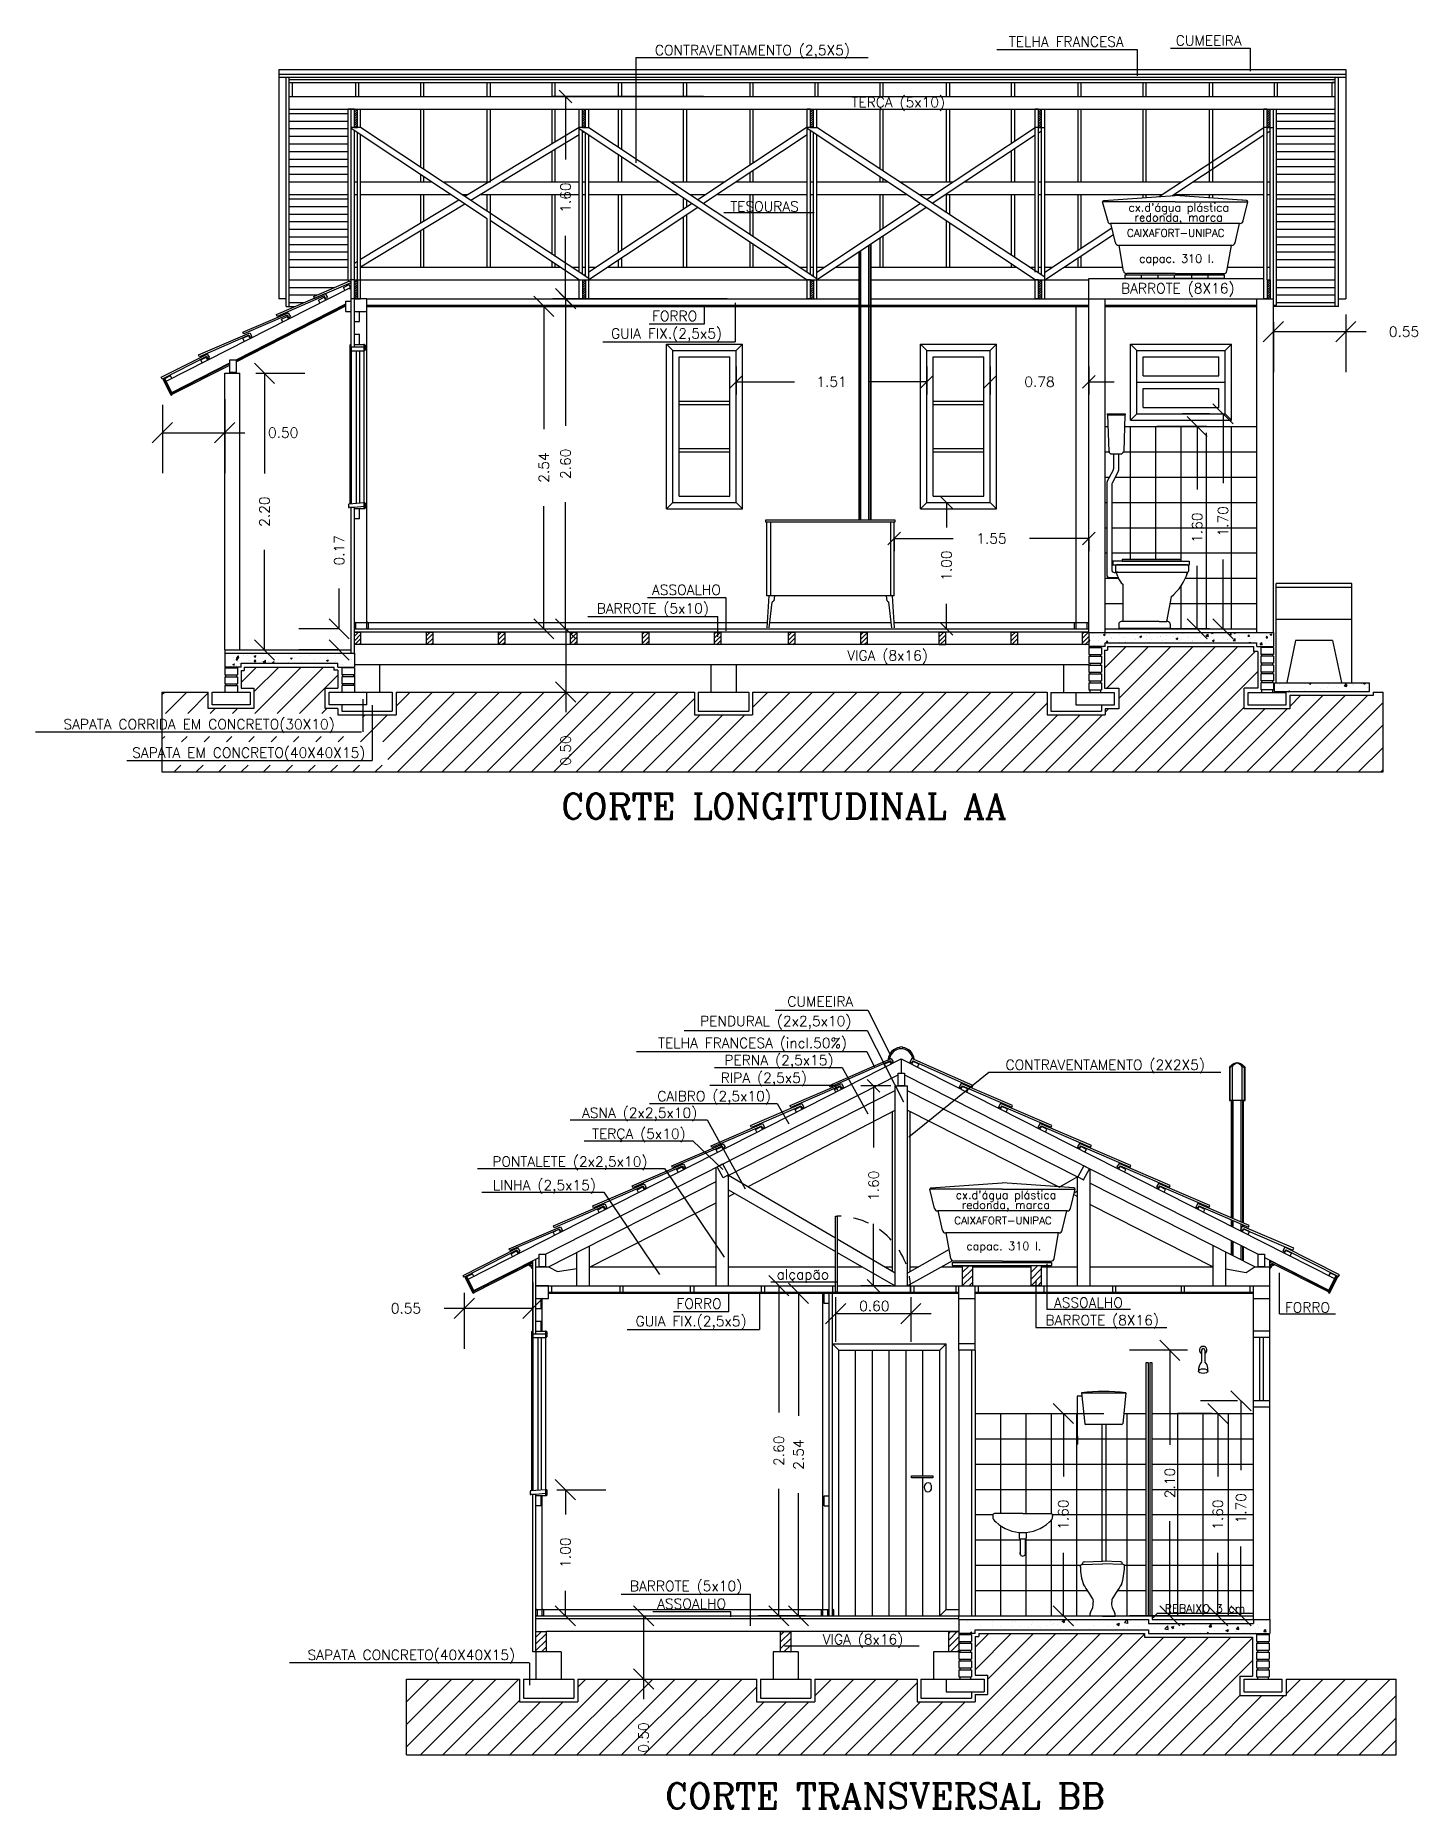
# Model space of a CAD drawing. Extents: x -83.9 to 10.5, y -11.8 to 33.6.
# Drawn here: x -11.89 to -0.95, y 13.36 to 27.38 of the extents above; entities that cross this region are included whole.
import ezdxf
from ezdxf.enums import TextEntityAlignment as Align

# ---------------------------------------------------------------- set-up
doc = ezdxf.new("R2010")
doc.units = 0
doc.linetypes.add('DASHED2', pattern=[0.375, 0.25, -0.125])
doc.layers.get('0').update_dxf_attribs({"linetype": 'CONTINUOUS'})
doc.layers.get('DEFPOINTS').update_dxf_attribs({"linetype": 'CONTINUOUS'})
for name, color, linetype in [('AZULEJO', 30, 'CONTINUOUS'), ('CONCRETO', 5, 'CONTINUOUS'), ('COTAS', 244, 'CONTINUOUS'), ('DIM', 244, 'CONTINUOUS'), ('EQUIPAMENTOS', 1, 'CONTINUOUS'), ('JANELA', 5, 'CONTINUOUS'), ('MADEIRAME', 244, 'CONTINUOUS'), ('PAREDE', 250, 'CONTINUOUS'), ('PEDRA', 250, 'CONTINUOUS'), ('PISO', 30, 'CONTINUOUS'), ('PORTA', 1, 'CONTINUOUS'), ('TELHADO', 1, 'CONTINUOUS'), ('TEXTO', 244, 'CONTINUOUS'), ('VASO', 7, 'CONTINUOUS'), ('VEGETAÇÃO', 92, 'CONTINUOUS'), ('VISTA', 244, 'CONTINUOUS'), ('VISTAL', 30, 'CONTINUOUS'), ('VISTAP', 244, 'CONTINUOUS')]:
    doc.layers.add(name, color=color, linetype=linetype)
doc.styles.add('ROMANC', font='romanc.shx', dxfattribs={"height": 0.08})
doc.dimstyles.new('ROMANC', dxfattribs={"dimscale": 2, "dimtxt": 1, "dimasz": 0.05, "dimexe": 0.05, "dimexo": 0.0625, "dimgap": 0.09, "dimtad": 0, "dimzin": 0, "dimtxsty": 'ROMANC', "dimblk1": 'OBLIQUE', "dimblk2": 'OBLIQUE', "dimsah": 1, "dimcen": 0.09, "dimse1": 1, "dimse2": 1, "dimsd1": 1, "dimsd2": 1, "dimclrd": 244, "dimclre": 244, "dimclrt": 244, "dimazin": 3, "dimtfac": 1, "dimtdec": 4, "dimtofl": 0, "dimtmove": 0, "dimatfit": 3, "dimtolj": 1, "dimtzin": 0})
doc.dimstyles.get("Standard").update_dxf_attribs({"dimscale": 2, "dimtxt": 0.18, "dimasz": 0.08, "dimexe": 0.16, "dimexo": 0.0625, "dimgap": 0.09, "dimtad": 0, "dimtih": 1, "dimtoh": 1, "dimzin": 0, "dimtxsty": 'ROMANC', "dimblk1": 'OBLIQUE', "dimblk2": 'OBLIQUE', "dimsah": 1, "dimcen": 0.09, "dimazin": 3, "dimtfac": 1, "dimtdec": 4, "dimtofl": 0, "dimtmove": 0, "dimatfit": 3, "dimtolj": 1, "dimtzin": 0})

msp = doc.modelspace()

# ---------------------------------------------------------------- texts
at = {"color": 244, "linetype": 'BYBLOCK', "insert": (-5.252, 17.336), "char_height": 0.08, "attachment_point": 5, "style": 'ROMANC'}
msp.add_mtext('\\A1;{0.60}', dxfattribs=at)
at = {"layer": 'DIM', "color": 30, "linetype": 'CONTINUOUS', "style": 'ROMANC'}
for s, height, p in [("cx.d'água plástica", 0.065, (-2.843, 26.013)), ('redonda, marca ', 0.065, (-2.822, 25.934)), ('CAIXAFORT-UNIPAC', 0.06, (-2.867, 25.82)), ('capac. 310 l.', 0.065, (-2.86, 25.607))]:
    msp.add_text(s, height=height, dxfattribs=at).set_placement(p, align=Align.MIDDLE)
at = {"layer": 'DIM', "linetype": 'CONTINUOUS', "style": 'ROMANC'}
for s, height, p in [("cx.d'água plástica", 0.065, (-4.21, 18.205)), ('redonda, marca ', 0.065, (-4.189, 18.126)), ('CAIXAFORT-UNIPAC', 0.06, (-4.233, 18.012)), ('capac. 310 l.', 0.065, (-4.227, 17.799))]:
    msp.add_text(s, height=height, dxfattribs=at).set_placement(p, align=Align.MIDDLE)
at = {"layer": 'TEXTO', "linetype": 'CONTINUOUS', "style": 'ROMANC'}
for s, height, p in [('TELHA FRANCESA', 0.08, (-3.733, 27.333)), ('CUMEEIRA', 0.08, (-2.606, 27.342)), ('CONTRAVENTAMENTO (2,5X5)', 0.08, (-6.216, 27.26)), ('TERÇA (5x10)', 0.08, (-5.062, 26.848)), ('TESOURAS', 0.08, (-6.12, 26.03)), ('BARROTE (8X16)', 0.08, (-2.851, 25.377)), ('FORRO', 0.08, (-6.831, 25.164)), ('GUIA FIX.(2,5x5)', 0.08, (-6.895, 25.02)), ('ASSOALHO', 0.08, (-6.738, 22.998)), ('BARROTE (5x10)', 0.08, (-7.004, 22.846)), ('VIGA (8x16)', 0.08, (-5.147, 22.473)), ('SAPATA CORRIDA EM CONCRETO(30X10)', 0.08, (-10.593, 21.93)), ('SAPATA EM CONCRETO(40X40X15)', 0.08, (-10.2, 21.705)), ('CORTE LONGITUDINAL AA', 0.2, (-5.967, 21.288)), ('CUMEEIRA', 0.08, (-5.679, 19.743)), ('PENDURAL (2x2,5x10)', 0.08, (-6.031, 19.583)), ('TELHA FRANCESA (incl.50%)', 0.08, (-6.215, 19.41)), ('PERNA (2,5x15)', 0.08, (-6.006, 19.274)), ('CONTRAVENTAMENTO (2X2X5)', 0.08, (-3.425, 19.237)), ('RIPA (2,5x5)', 0.08, (-6.126, 19.134)), ('CAIBRO (2,5x10)', 0.08, (-6.519, 18.989)), ('ASNA (2x2,5x10)', 0.08, (-7.108, 18.858)), ('TERÇA (5x10)', 0.08, (-7.114, 18.692)), ('PONTALETE (2x2,5x10)', 0.08, (-7.66, 18.472)), ('LINHA (2,5x15)', 0.08, (-7.862, 18.285)), ('alçapão', 0.08, (-5.817, 17.573)), ('FORRO', 0.08, (-6.638, 17.354)), ('ASSOALHO', 0.08, (-3.558, 17.362)), ('GUIA FIX.(2,5x5)', 0.08, (-6.701, 17.21)), ('BARROTE (8X16)', 0.08, (-3.449, 17.218)), ('FORRO', 0.08, (-1.825, 17.324)), ('BARROTE (5x10)', 0.08, (-6.741, 15.116)), ('ASSOALHO', 0.08, (-6.697, 14.981)), ('REBAIXO 3 cm', 0.065, (-2.636, 14.944)), ('VIGA (8x16)', 0.08, (-5.341, 14.694)), ('SAPATA CONCRETO(40X40X15)', 0.08, (-8.914, 14.571)), ('CORTE TRANSVERSAL BB', 0.2, (-5.167, 13.462))]:
    msp.add_text(s, height=height, dxfattribs=at).set_placement(p, align=Align.MIDDLE)

# ---------------------------------------------------------------- blocks, each defined once
blk = doc.blocks.new('*X15')
at = {"color": 0}
for p, q in [((-8.437, -14.291), (-8.437, -14.291)), ((-8.38, -14.271), (-8.38, -14.271)), ((-8.34, -14.257), (-8.34, -14.257)), ((-8.277, -14.297), (-8.277, -14.297)), ((-8.18, -14.264), (-8.18, -14.264)), ((-8.175, -14.298), (-8.175, -14.298)), ((-8.02, -14.271), (-8.02, -14.271)), ((-8, -14.268), (-8, -14.268)), ((-7.867, -14.288), (-7.867, -14.288)), ((-7.86, -14.277), (-7.86, -14.277)), ((-7.716, -14.268), (-7.716, -14.268)), ((-7.703, -14.29), (-7.703, -14.29)), ((-7.7, -14.284), (-7.7, -14.284)), ((-7.627, -14.266), (-7.606, -14.258)), ((-7.627, -14.266), (-7.612, -14.276)), ((-7.612, -14.276), (-7.606, -14.258)), ((-7.578, -14.273), (-7.578, -14.273)), ((-7.54, -14.291), (-7.54, -14.291)), ((-7.513, -14.265), (-7.513, -14.265)), ((-7.438, -14.255), (-7.438, -14.255)), ((-7.379, -14.298), (-7.379, -14.298)), ((-7.195, -14.29), (-7.174, -14.282)), ((-7.195, -14.29), (-7.18, -14.3)), ((-7.18, -14.3), (-7.174, -14.282)), ((-7.135, -14.277), (-7.113, -14.253)), ((-7.135, -14.277), (-7.109, -14.281)), ((-7.109, -14.281), (-7.112, -14.253)), ((-7.108, -14.253), (-7.091, -14.255)), ((-7.102, -14.283), (-7.102, -14.283)), ((-7.091, -14.255), (-7.092, -14.253)), ((-6.948, -14.262), (-6.948, -14.262)), ((-6.939, -14.288), (-6.939, -14.288)), ((-6.836, -14.284), (-6.836, -14.284)), ((-6.679, -14.291), (-6.673, -14.283)), ((-6.679, -14.291), (-6.661, -14.292)), ((-6.661, -14.292), (-6.663, -14.283)), ((-6.49, -14.299), (-6.49, -14.299)), ((-6.464, -14.31), (-6.449, -14.292)), ((-6.446, -14.311), (-6.449, -14.292)), ((-6.083, -14.293), (-6.083, -14.293)), ((-8.357, -14.363), (-8.344, -14.349)), ((-8.35, -14.328), (-8.35, -14.328)), ((-8.342, -14.363), (-8.344, -14.349)), ((-8.329, -14.35), (-8.329, -14.35)), ((-8.296, -14.333), (-8.289, -14.33)), ((-8.29, -14.333), (-8.289, -14.33)), ((-8.177, -14.331), (-8.177, -14.331)), ((-8.117, -14.304), (-8.117, -14.304)), ((-8.021, -14.309), (-8.021, -14.309)), ((-7.957, -14.311), (-7.957, -14.311)), ((-7.891, -14.315), (-7.891, -14.315)), ((-7.816, -14.305), (-7.816, -14.305)), ((-7.797, -14.318), (-7.797, -14.318)), ((-7.753, -14.303), (-7.753, -14.303)), ((-7.637, -14.325), (-7.637, -14.325)), ((-7.476, -14.331), (-7.476, -14.331)), ((-7.41, -14.325), (-7.41, -14.325)), ((-7.258, -14.305), (-7.258, -14.305)), ((-7.219, -14.305), (-7.219, -14.305)), ((-7.139, -14.324), (-7.139, -14.324)), ((-7.114, -14.318), (-7.114, -14.318)), ((-7.059, -14.311), (-7.059, -14.311)), ((-7.025, -14.309), (-7.025, -14.309)), ((-6.899, -14.318), (-6.899, -14.318)), ((-6.836, -14.358), (-6.836, -14.358)), ((-6.815, -14.326), (-6.792, -14.302)), ((-6.815, -14.326), (-6.788, -14.33)), ((-6.8, -14.342), (-6.8, -14.342)), ((-6.788, -14.33), (-6.792, -14.302)), ((-6.764, -14.314), (-6.743, -14.306)), ((-6.764, -14.314), (-6.749, -14.324)), ((-6.749, -14.324), (-6.743, -14.306)), ((-6.739, -14.325), (-6.739, -14.325)), ((-6.644, -14.32), (-6.644, -14.32)), ((-6.579, -14.332), (-6.579, -14.332)), ((-6.537, -14.352), (-6.537, -14.352)), ((-6.483, -14.363), (-6.472, -14.352)), ((-6.47, -14.363), (-6.472, -14.352)), ((-6.464, -14.31), (-6.446, -14.311)), ((-6.461, -14.342), (-6.461, -14.342)), ((-6.419, -14.338), (-6.419, -14.338)), ((-6.348, -14.327), (-6.348, -14.327)), ((-6.333, -14.338), (-6.312, -14.33)), ((-6.333, -14.338), (-6.318, -14.348)), ((-6.318, -14.348), (-6.312, -14.33)), ((-6.258, -14.345), (-6.258, -14.345)), ((-6.251, -14.347), (-6.251, -14.347)), ((-6.249, -14.328), (-6.234, -14.311)), ((-6.249, -14.328), (-6.231, -14.33)), ((-6.231, -14.33), (-6.234, -14.311)), ((-6.187, -14.357), (-6.187, -14.357)), ((-6.158, -14.302), (-6.158, -14.302)), ((-6.098, -14.352), (-6.098, -14.352)), ((-6.076, -14.317), (-6.076, -14.317)), ((-6.033, -14.347), (-6.019, -14.33)), ((-6.033, -14.336), (-6.033, -14.336)), ((-6.033, -14.347), (-6.015, -14.349)), ((-6.015, -14.349), (-6.019, -14.33))]:
    blk.add_line(p, q, dxfattribs=at)
blk = doc.blocks.new('_OBLIQUE')
at = {"color": 0, "linetype": 'BYBLOCK'}
blk.add_line((-0.5, -0.5), (0.5, 0.5), dxfattribs=at)
blk = doc.blocks.new('*D59')
at = {"color": 0, "linetype": 'BYBLOCK'}
for p, q in [((-6.373, 4.922), (-4.231, 4.922)), ((-4.551, 4.922), (-4.551, 3.919)), ((-4.551, 2.312), (-4.551, 3.315)), ((-6.373, 2.312), (-4.231, 2.312))]:
    blk.add_line(p, q, dxfattribs=at)
at = {"layer": 'DEFPOINTS', "color": 0, "linetype": 'BYBLOCK'}
for p in [(-6.498, 4.922), (-6.498, 2.312), (-4.551, 2.312)]:
    blk.add_point(p, dxfattribs=at)
at = {"color": 0, "linetype": 'BYBLOCK', "xscale": 0.16, "yscale": 0.16, "zscale": 0.16}
for p, rotation in [((-4.551, 4.922), 90), ((-4.551, 2.312), 270)]:
    blk.add_blockref('_OBLIQUE', p, dxfattribs=dict(at, rotation=rotation))
at = {"color": 0, "linetype": 'BYBLOCK', "insert": (-4.551, 3.617), "char_height": 0.08, "attachment_point": 5, "rotation": 90, "style": 'ROMANC'}
blk.add_mtext('\\A1;{2.60}', dxfattribs=at)
blk = doc.blocks.new('*D53')
at = {"color": 0, "linetype": 'BYBLOCK'}
for p, q in [((-6.685, 2.312), (-5.94, 2.312)), ((-6.26, 2.312), (-6.26, 1.812)), ((-6.697, 1.812), (-5.94, 1.812)), ((-6.26, 1.812), (-6.26, 1.652))]:
    blk.add_line(p, q, dxfattribs=at)
at = {"layer": 'DEFPOINTS', "color": 0, "linetype": 'BYBLOCK'}
for p in [(-6.81, 2.312), (-6.822, 1.812), (-6.26, 1.812)]:
    blk.add_point(p, dxfattribs=at)
at = {"color": 0, "linetype": 'BYBLOCK', "xscale": 0.16, "yscale": 0.16, "zscale": 0.16}
for p, rotation in [((-6.26, 2.312), 90), ((-6.26, 1.812), 270)]:
    blk.add_blockref('_OBLIQUE', p, dxfattribs=dict(at, rotation=rotation))
at = {"color": 0, "linetype": 'BYBLOCK', "insert": (-6.26, 1.35), "char_height": 0.08, "attachment_point": 5, "rotation": 90, "style": 'ROMANC'}
blk.add_mtext('\\A1;0.50', dxfattribs=at)
blk = doc.blocks.new('*D58')
at = {"color": 0, "linetype": 'BYBLOCK'}
for p, q in [((-6.657, 3.309), (-6.269, 3.309)), ((-6.589, 3.309), (-6.589, 3.113)), ((-6.589, 2.312), (-6.589, 2.509)), ((-6.685, 2.312), (-6.269, 2.312))]:
    blk.add_line(p, q, dxfattribs=at)
at = {"layer": 'DEFPOINTS', "color": 0, "linetype": 'BYBLOCK'}
for p in [(-6.782, 3.309), (-6.81, 2.312), (-6.589, 2.312)]:
    blk.add_point(p, dxfattribs=at)
at = {"color": 0, "linetype": 'BYBLOCK', "xscale": 0.16, "yscale": 0.16, "zscale": 0.16}
for p, rotation in [((-6.589, 3.309), 90), ((-6.589, 2.312), 270)]:
    blk.add_blockref('_OBLIQUE', p, dxfattribs=dict(at, rotation=rotation))
at = {"color": 0, "linetype": 'BYBLOCK', "insert": (-6.589, 2.811), "char_height": 0.08, "attachment_point": 5, "rotation": 90, "style": 'ROMANC'}
blk.add_mtext('\\A1;1.00', dxfattribs=at)
blk = doc.blocks.new('*D57')
at = {"color": 0, "linetype": 'BYBLOCK'}
for p, q in [((-6.847, 4.947), (-6.847, 4.423)), ((-7.389, 4.866), (-7.389, 4.423)), ((-7.389, 4.743), (-7.549, 4.743)), ((-6.847, 4.743), (-7.389, 4.743))]:
    blk.add_line(p, q, dxfattribs=at)
at = {"layer": 'DEFPOINTS', "color": 0, "linetype": 'BYBLOCK'}
for p in [(-6.847, 5.072), (-7.389, 4.991), (-7.389, 4.743)]:
    blk.add_point(p, dxfattribs=at)
at = {"color": 0, "linetype": 'BYBLOCK', "xscale": 0.16, "yscale": 0.16, "zscale": 0.16, "rotation": 180}
blk.add_blockref('_OBLIQUE', (-7.389, 4.743), dxfattribs=at)
at = {"color": 0, "linetype": 'BYBLOCK', "xscale": 0.16, "yscale": 0.16, "zscale": 0.16}
blk.add_blockref('_OBLIQUE', (-6.847, 4.743), dxfattribs=at)
at = {"color": 0, "linetype": 'BYBLOCK', "insert": (-7.851, 4.743), "char_height": 0.08, "attachment_point": 5, "style": 'ROMANC'}
blk.add_mtext('\\A1;{0.55}', dxfattribs=at)
blk = doc.blocks.new('*D60')
at = {"color": 0, "linetype": 'BYBLOCK'}
for p, q in [((-0.922, 4.012), (-1.215, 4.012)), ((-0.895, 4.012), (-0.895, 3.464)), ((-0.895, 2.312), (-0.895, 2.86)), ((-0.922, 2.312), (-1.215, 2.312))]:
    blk.add_line(p, q, dxfattribs=at)
at = {"layer": 'DEFPOINTS', "color": 0, "linetype": 'BYBLOCK'}
for p in [(-0.797, 4.012), (-0.895, 2.312), (-0.797, 2.312)]:
    blk.add_point(p, dxfattribs=at)
at = {"color": 0, "linetype": 'BYBLOCK', "xscale": 0.16, "yscale": 0.16, "zscale": 0.16}
for p, rotation in [((-0.895, 4.012), 90), ((-0.895, 2.312), 270)]:
    blk.add_blockref('_OBLIQUE', p, dxfattribs=dict(at, rotation=rotation))
at = {"color": 0, "linetype": 'BYBLOCK', "insert": (-0.895, 3.162), "char_height": 0.08, "attachment_point": 5, "rotation": 90, "style": 'ROMANC'}
blk.add_mtext('\\A1;1.70', dxfattribs=at)
blk = doc.blocks.new('*D61')
at = {"color": 0, "linetype": 'BYBLOCK'}
for p, q in [((-1.122, 3.912), (-1.398, 3.912)), ((-1.078, 3.912), (-1.078, 3.414)), ((-1.078, 2.312), (-1.078, 2.81)), ((-1.122, 2.312), (-1.398, 2.312))]:
    blk.add_line(p, q, dxfattribs=at)
at = {"layer": 'DEFPOINTS', "color": 0, "linetype": 'BYBLOCK'}
for p in [(-0.997, 3.912), (-1.078, 2.312), (-0.997, 2.312)]:
    blk.add_point(p, dxfattribs=at)
at = {"color": 0, "linetype": 'BYBLOCK', "xscale": 0.16, "yscale": 0.16, "zscale": 0.16}
for p, rotation in [((-1.078, 3.912), 90), ((-1.078, 2.312), 270)]:
    blk.add_blockref('_OBLIQUE', p, dxfattribs=dict(at, rotation=rotation))
at = {"color": 0, "linetype": 'BYBLOCK', "insert": (-1.078, 3.112), "char_height": 0.08, "attachment_point": 5, "rotation": 90, "style": 'ROMANC'}
blk.add_mtext('\\A1;1.60', dxfattribs=at)
blk = doc.blocks.new('*D55')
at = {"color": 0, "linetype": 'BYBLOCK'}
for p, q in [((-2.575, 3.912), (-1.98, 3.912)), ((-2.3, 3.912), (-2.3, 3.414)), ((-2.3, 2.312), (-2.3, 2.81)), ((-2.575, 2.312), (-1.98, 2.312))]:
    blk.add_line(p, q, dxfattribs=at)
at = {"layer": 'DEFPOINTS', "color": 0, "linetype": 'BYBLOCK'}
for p in [(-2.7, 3.912), (-2.7, 2.312), (-2.3, 2.312)]:
    blk.add_point(p, dxfattribs=at)
at = {"color": 0, "linetype": 'BYBLOCK', "xscale": 0.16, "yscale": 0.16, "zscale": 0.16}
for p, rotation in [((-2.3, 3.912), 90), ((-2.3, 2.312), 270)]:
    blk.add_blockref('_OBLIQUE', p, dxfattribs=dict(at, rotation=rotation))
at = {"color": 0, "linetype": 'BYBLOCK', "insert": (-2.3, 3.112), "char_height": 0.08, "attachment_point": 5, "rotation": 90, "style": 'ROMANC'}
blk.add_mtext('\\A1;1.60', dxfattribs=at)
blk = doc.blocks.new('*D56')
at = {"color": 0, "linetype": 'BYBLOCK'}
for p, q in [((-4.327, 4.862), (-4.715, 4.862)), ((-4.395, 4.862), (-4.395, 3.893)), ((-4.395, 2.312), (-4.395, 3.282)), ((-4.339, 2.312), (-4.715, 2.312))]:
    blk.add_line(p, q, dxfattribs=at)
at = {"layer": 'DEFPOINTS', "color": 0, "linetype": 'BYBLOCK'}
for p in [(-4.395, 4.862), (-4.202, 4.862), (-4.214, 2.312)]:
    blk.add_point(p, dxfattribs=at)
at = {"color": 0, "linetype": 'BYBLOCK', "xscale": 0.16, "yscale": 0.16, "zscale": 0.16}
for p, rotation in [((-4.395, 4.862), 90), ((-4.395, 2.312), 270)]:
    blk.add_blockref('_OBLIQUE', p, dxfattribs=dict(at, rotation=rotation))
at = {"color": 0, "linetype": 'BYBLOCK', "insert": (-4.395, 3.587), "char_height": 0.08, "attachment_point": 5, "rotation": 90, "style": 'ROMANC'}
blk.add_mtext('\\A1;{2.54}', dxfattribs=at)
blk = doc.blocks.new('*D54')
at = {"color": 0, "linetype": 'BYBLOCK'}
for p, q in [((-1.318, 4.412), (-1.778, 4.412)), ((-1.458, 4.412), (-1.458, 3.664)), ((-1.458, 2.312), (-1.458, 3.06)), ((-1.318, 2.312), (-1.778, 2.312))]:
    blk.add_line(p, q, dxfattribs=at)
at = {"layer": 'DEFPOINTS', "color": 0, "linetype": 'BYBLOCK'}
for p in [(-1.193, 4.412), (-1.458, 2.312), (-1.193, 2.312)]:
    blk.add_point(p, dxfattribs=at)
at = {"color": 0, "linetype": 'BYBLOCK', "xscale": 0.16, "yscale": 0.16, "zscale": 0.16}
for p, rotation in [((-1.458, 4.412), 90), ((-1.458, 2.312), 270)]:
    blk.add_blockref('_OBLIQUE', p, dxfattribs=dict(at, rotation=rotation))
at = {"color": 0, "linetype": 'BYBLOCK', "insert": (-1.458, 3.362), "char_height": 0.08, "attachment_point": 5, "rotation": 90, "style": 'ROMANC'}
blk.add_mtext('\\A1;2.10', dxfattribs=at)
blk = doc.blocks.new('*X13')
at = {"color": 0}
for p, q in [((-10.345, -14.376), (-10.318, -14.348)), ((-10.345, -14.429), (-10.265, -14.349)), ((-10.345, -14.482), (-10.265, -14.402)), ((-10.319, -14.508), (-10.265, -14.455)), ((-10.266, -14.508), (-10.265, -14.508))]:
    blk.add_line(p, q, dxfattribs=at)
blk = doc.blocks.new('*X14')
at = {"color": 0}
for p, q in [((-7.665, -14.294), (-7.665, -14.294)), ((-7.194, -14.303), (-7.194, -14.303))]:
    blk.add_line(p, q, dxfattribs=at)
blk = doc.blocks.new('*X62')
at = {"color": 0}
for p, q in [((-7.928, 14.717), (-7.884, 14.761)), ((-7.928, 14.664), (-7.848, 14.744)), ((-7.928, 14.611), (-7.848, 14.691)), ((-7.885, 14.601), (-7.848, 14.638))]:
    blk.add_line(p, q, dxfattribs=at)
blk = doc.blocks.new('*X63')
at = {"color": 0}
for p, q in [((-4.663, 14.694), (-4.596, 14.761)), ((-4.663, 14.747), (-4.649, 14.761)), ((-4.663, 14.641), (-4.583, 14.721)), ((-4.65, 14.601), (-4.583, 14.668)), ((-4.597, 14.601), (-4.583, 14.615))]:
    blk.add_line(p, q, dxfattribs=at)
blk = doc.blocks.new('*D64')
at = {"color": 244, "linetype": 'BYBLOCK'}
for p, q in [((-5.122, 19.077), (-5.357, 19.077)), ((-5.257, 19.077), (-5.257, 18.588)), ((-5.257, 17.496), (-5.257, 17.985)), ((-5.122, 17.496), (-5.357, 17.496))]:
    blk.add_line(p, q, dxfattribs=at)
at = {"layer": 'DEFPOINTS', "color": 0, "linetype": 'BYBLOCK'}
for p in [(-4.997, 19.077), (-5.257, 17.496), (-4.997, 17.496)]:
    blk.add_point(p, dxfattribs=at)
at = {"color": 244, "linetype": 'BYBLOCK', "xscale": 0.1, "yscale": 0.1, "zscale": 0.1}
for p, rotation in [((-5.257, 19.077), 90), ((-5.257, 17.496), 270)]:
    blk.add_blockref('_OBLIQUE', p, dxfattribs=dict(at, rotation=rotation))
at = {"color": 244, "linetype": 'BYBLOCK', "insert": (-5.257, 18.286), "char_height": 0.08, "attachment_point": 5, "rotation": 90, "style": 'ROMANC'}
blk.add_mtext('\\A1;{1.60}', dxfattribs=at)
blk = doc.blocks.new('*X105')
at = {"color": 0}
for p, q in [((-4.776, 13.786), (-3.816, 14.746)), ((-4.599, 13.786), (-3.639, 14.746)), ((-4.455, 14.637), (-4.346, 14.746)), ((-4.455, 14.46), (-4.169, 14.746)), ((-4.422, 13.786), (-3.462, 14.746)), ((-4.356, 14.382), (-3.992, 14.746)), ((-4.245, 13.786), (-3.285, 14.746)), ((-4.069, 13.786), (-3.113, 14.741)), ((-3.892, 13.786), (-2.962, 14.716)), ((-3.715, 13.786), (-2.785, 14.716)), ((-3.538, 13.786), (-2.608, 14.716)), ((-3.361, 13.786), (-2.431, 14.716)), ((-3.185, 13.786), (-2.26, 14.711)), ((-3.008, 13.786), (-2.26, 14.534)), ((-8.953, 13.851), (-8.418, 14.386)), ((-8.953, 14.028), (-8.595, 14.386)), ((-8.953, 14.205), (-8.772, 14.386)), ((-8.953, 14.381), (-8.949, 14.386)), ((-8.842, 13.786), (-8.242, 14.386)), ((-8.665, 13.786), (-8.065, 14.386)), ((-7.958, 13.786), (-7.358, 14.386)), ((-7.781, 13.786), (-7.181, 14.386)), ((-7.604, 13.786), (-7.004, 14.386)), ((-7.598, 14.322), (-7.534, 14.386)), ((-7.427, 13.786), (-6.827, 14.386)), ((-7.251, 13.786), (-6.651, 14.386)), ((-7.074, 13.786), (-6.474, 14.386)), ((-6.897, 13.786), (-6.297, 14.386)), ((-6.72, 13.786), (-6.183, 14.323)), ((-6.013, 13.786), (-5.413, 14.386)), ((-5.836, 13.786), (-5.236, 14.386)), ((-5.723, 14.253), (-5.59, 14.386)), ((-5.66, 13.786), (-5.06, 14.386)), ((-5.483, 13.786), (-4.913, 14.356)), ((-2.301, 13.786), (-1.701, 14.386)), ((-2.124, 13.786), (-1.524, 14.386)), ((-1.994, 14.269), (-1.878, 14.386)), ((-1.947, 13.786), (-1.347, 14.386)), ((-1.771, 13.786), (-1.171, 14.386)), ((-8.488, 13.786), (-8.058, 14.216)), ((-8.311, 13.786), (-7.891, 14.206)), ((-8.134, 13.786), (-7.714, 14.206)), ((-6.543, 13.786), (-6.123, 14.206)), ((-6.367, 13.786), (-5.947, 14.206)), ((-6.19, 13.786), (-5.77, 14.206)), ((-5.306, 13.786), (-4.886, 14.206)), ((-5.129, 13.786), (-4.709, 14.206)), ((-4.952, 13.786), (-4.532, 14.206)), ((-2.831, 13.786), (-2.361, 14.256)), ((-2.654, 13.786), (-2.186, 14.255)), ((-2.478, 13.786), (-2.009, 14.255)), ((-1.594, 13.786), (-1.123, 14.256)), ((-1.417, 13.786), (-1.123, 14.08)), ((-1.24, 13.786), (-1.123, 13.903))]:
    blk.add_line(p, q, dxfattribs=at)
blk = doc.blocks.new('*D72')
at = {"color": 0, "linetype": 'BYBLOCK'}
for p, q in [((-8.745, 24.711), (-8.356, 24.711)), ((-8.676, 24.711), (-8.676, 23.919)), ((-8.676, 22.523), (-8.676, 23.315)), ((-8.745, 22.523), (-8.356, 22.523))]:
    blk.add_line(p, q, dxfattribs=at)
at = {"layer": 'DEFPOINTS', "color": 0, "linetype": 'BYBLOCK'}
for p in [(-8.87, 24.711), (-8.87, 22.523), (-8.676, 22.523)]:
    blk.add_point(p, dxfattribs=at)
at = {"color": 0, "linetype": 'BYBLOCK', "xscale": 0.16, "yscale": 0.16, "zscale": 0.16}
for p, rotation in [((-8.676, 24.711), 90), ((-8.676, 22.523), 270)]:
    blk.add_blockref('_OBLIQUE', p, dxfattribs=dict(at, rotation=rotation))
at = {"color": 0, "linetype": 'BYBLOCK', "insert": (-8.676, 23.617), "char_height": 0.08, "attachment_point": 5, "rotation": 90, "style": 'ROMANC'}
blk.add_mtext('\\A1;{2.20}', dxfattribs=at)
blk = doc.blocks.new('*D73')
at = {"color": 0, "linetype": 'BYBLOCK'}
for p, q in [((-7.617, 25.24), (-7.275, 25.24)), ((-7.595, 25.24), (-7.595, 24.27)), ((-7.595, 22.69), (-7.595, 23.659)), ((-7.617, 22.69), (-7.275, 22.69))]:
    blk.add_line(p, q, dxfattribs=at)
at = {"layer": 'DEFPOINTS', "color": 0, "linetype": 'BYBLOCK'}
for p in [(-7.742, 25.24), (-7.742, 22.69), (-7.595, 22.69)]:
    blk.add_point(p, dxfattribs=at)
at = {"color": 0, "linetype": 'BYBLOCK', "xscale": 0.16, "yscale": 0.16, "zscale": 0.16}
for p, rotation in [((-7.595, 25.24), 90), ((-7.595, 22.69), 270)]:
    blk.add_blockref('_OBLIQUE', p, dxfattribs=dict(at, rotation=rotation))
at = {"color": 0, "linetype": 'BYBLOCK', "insert": (-7.595, 23.965), "char_height": 0.08, "attachment_point": 5, "rotation": 90, "style": 'ROMANC'}
blk.add_mtext('\\A1;{2.54}', dxfattribs=at)
blk = doc.blocks.new('*D74')
at = {"color": 0, "linetype": 'BYBLOCK'}
for p, q in [((-7.742, 25.3), (-7.742, 24.296)), ((-7.74, 25.3), (-7.422, 25.3)), ((-7.742, 22.69), (-7.742, 23.693)), ((-7.728, 22.69), (-7.422, 22.69))]:
    blk.add_line(p, q, dxfattribs=at)
at = {"layer": 'DEFPOINTS', "color": 0, "linetype": 'BYBLOCK'}
for p in [(-7.865, 25.3), (-7.853, 22.69), (-7.742, 22.69)]:
    blk.add_point(p, dxfattribs=at)
at = {"color": 0, "linetype": 'BYBLOCK', "xscale": 0.16, "yscale": 0.16, "zscale": 0.16}
for p, rotation in [((-7.742, 25.3), 90), ((-7.742, 22.69), 270)]:
    blk.add_blockref('_OBLIQUE', p, dxfattribs=dict(at, rotation=rotation))
at = {"color": 0, "linetype": 'BYBLOCK', "insert": (-7.742, 23.995), "char_height": 0.08, "attachment_point": 5, "rotation": 90, "style": 'ROMANC'}
blk.add_mtext('\\A1;{2.60}', dxfattribs=at)
blk = doc.blocks.new('*D75')
at = {"color": 0, "linetype": 'BYBLOCK'}
for p, q in [((-8.085, 22.69), (-8.085, 23.01)), ((-8.09, 22.69), (-8.405, 22.69)), ((-8.09, 22.523), (-8.405, 22.523)), ((-8.085, 22.523), (-8.085, 22.523))]:
    blk.add_line(p, q, dxfattribs=at)
at = {"layer": 'DEFPOINTS', "color": 0, "linetype": 'BYBLOCK'}
for p in [(-8.085, 22.69), (-7.965, 22.69), (-7.965, 22.523)]:
    blk.add_point(p, dxfattribs=at)
at = {"color": 0, "linetype": 'BYBLOCK', "xscale": 0.16, "yscale": 0.16, "zscale": 0.16}
for p, rotation in [((-8.085, 22.69), 270), ((-8.085, 22.523), 90)]:
    blk.add_blockref('_OBLIQUE', p, dxfattribs=dict(at, rotation=rotation))
at = {"color": 0, "linetype": 'BYBLOCK', "insert": (-8.085, 23.311), "char_height": 0.08, "attachment_point": 5, "rotation": 90, "style": 'ROMANC'}
blk.add_mtext('\\A1;0.17', dxfattribs=at)
blk = doc.blocks.new('*X67')
at = {"color": 0}
for p, q in [((-17.169, -15.255), (-17.169, -15.255)), ((-17.137, -15.28), (-17.137, -15.28)), ((-17.117, -15.267), (-17.103, -15.261)), ((-17.117, -15.267), (-17.107, -15.273)), ((-17.114, -15.213), (-17.114, -15.213)), ((-17.107, -15.273), (-17.103, -15.261)), ((-17.104, -15.233), (-17.104, -15.233)), ((-17.091, -15.23), (-17.081, -15.218)), ((-17.091, -15.23), (-17.079, -15.231)), ((-17.089, -15.215), (-17.073, -15.199)), ((-17.089, -15.215), (-17.071, -15.218)), ((-17.087, -15.273), (-17.087, -15.273)), ((-17.084, -15.201), (-17.084, -15.201)), ((-17.084, -15.244), (-17.084, -15.244)), ((-17.081, -15.178), (-17.081, -15.178)), ((-17.079, -15.231), (-17.081, -15.218)), ((-17.071, -15.218), (-17.074, -15.199)), ((-17.062, -15.26), (-17.062, -15.26)), ((-17.034, -15.195), (-17.034, -15.195)), ((-16.998, -15.193), (-16.998, -15.193)), ((-16.997, -15.237), (-16.997, -15.237)), ((-16.983, -15.232), (-16.983, -15.232)), ((-16.958, -15.185), (-16.958, -15.185)), ((-16.949, -15.202), (-16.935, -15.197)), ((-16.949, -15.202), (-16.939, -15.209)), ((-16.948, -15.242), (-16.938, -15.231)), ((-16.948, -15.242), (-16.936, -15.244)), ((-16.939, -15.209), (-16.935, -15.197)), ((-16.936, -15.244), (-16.938, -15.231)), ((-16.891, -15.242), (-16.891, -15.242)), ((-16.885, -15.247), (-16.885, -15.247)), ((-16.879, -15.217), (-16.879, -15.217)), ((-16.876, -15.248), (-16.86, -15.232)), ((-16.876, -15.248), (-16.858, -15.251)), ((-16.858, -15.251), (-16.86, -15.232)), ((-16.835, -15.24), (-16.835, -15.24)), ((-16.804, -15.255), (-16.794, -15.244)), ((-16.804, -15.255), (-16.792, -15.256)), ((-16.792, -15.256), (-16.794, -15.244)), ((-16.784, -15.246), (-16.784, -15.246)), ((-16.776, -15.203), (-16.776, -15.203)), ((-16.759, -15.23), (-16.759, -15.23)), ((-16.678, -15.256), (-16.678, -15.256)), ((-16.677, -15.251), (-16.677, -15.251)), ((-16.675, -15.19), (-16.675, -15.19)), ((-16.662, -15.218), (-16.648, -15.213)), ((-16.662, -15.218), (-16.652, -15.225)), ((-16.656, -15.253), (-16.656, -15.253)), ((-16.652, -15.225), (-16.648, -15.213)), ((-16.652, -15.257), (-16.651, -15.256)), ((-16.651, -15.257), (-16.651, -15.256)), ((-16.633, -15.214), (-16.633, -15.214)), ((-16.583, -15.207), (-16.583, -15.207)), ((-16.574, -15.241), (-16.574, -15.241)), ((-16.57, -15.255), (-16.57, -15.255)), ((-16.539, -15.233), (-16.539, -15.233)), ((-16.507, -15.197), (-16.507, -15.197)), ((-16.471, -15.227), (-16.471, -15.227)), ((-16.423, -15.213), (-16.423, -15.213)), ((-16.383, -15.253), (-16.383, -15.253)), ((-16.381, -15.181), (-16.381, -15.181)), ((-16.375, -15.234), (-16.36, -15.229)), ((-16.375, -15.234), (-16.365, -15.241)), ((-16.375, -15.257), (-16.375, -15.257)), ((-16.37, -15.214), (-16.37, -15.214)), ((-16.365, -15.241), (-16.361, -15.229)), ((-16.307, -15.243), (-16.307, -15.243)), ((-16.306, -15.193), (-16.306, -15.193)), ((-16.269, -15.266), (-16.269, -15.266)), ((-16.266, -15.199), (-16.266, -15.199)), ((-16.258, -15.236), (-16.258, -15.236)), ((-16.25, -15.269), (-16.25, -15.269)), ((-16.181, -15.226), (-16.181, -15.226)), ((-16.166, -15.252), (-16.166, -15.252)), ((-16.164, -15.185), (-16.164, -15.185))]:
    blk.add_line(p, q, dxfattribs=at)
blk = doc.blocks.new('*D76')
at = {"color": 0, "linetype": 'BYBLOCK'}
for p, q in [((-7.541, 22.69), (-6.797, 22.69)), ((-7.117, 22.69), (-7.117, 22.19)), ((-7.553, 22.19), (-6.797, 22.19)), ((-7.117, 22.19), (-7.117, 22.03))]:
    blk.add_line(p, q, dxfattribs=at)
at = {"layer": 'DEFPOINTS', "color": 0, "linetype": 'BYBLOCK'}
for p in [(-7.666, 22.69), (-7.678, 22.19), (-7.117, 22.19)]:
    blk.add_point(p, dxfattribs=at)
at = {"color": 0, "linetype": 'BYBLOCK', "xscale": 0.16, "yscale": 0.16, "zscale": 0.16}
for p, rotation in [((-7.117, 22.69), 90), ((-7.117, 22.19), 270)]:
    blk.add_blockref('_OBLIQUE', p, dxfattribs=dict(at, rotation=rotation))
at = {"color": 0, "linetype": 'BYBLOCK', "insert": (-7.117, 21.728), "char_height": 0.08, "attachment_point": 5, "rotation": 90, "style": 'ROMANC'}
blk.add_mtext('\\A1;0.50', dxfattribs=at)
blk = doc.blocks.new('*D77')
at = {"color": 0, "linetype": 'BYBLOCK'}
for p, q in [((-9.483, 24.46), (-9.483, 23.921)), ((-8.99, 24.506), (-8.99, 23.921)), ((-9.483, 24.241), (-8.99, 24.241)), ((-8.99, 24.241), (-8.83, 24.241))]:
    blk.add_line(p, q, dxfattribs=at)
at = {"layer": 'DEFPOINTS', "color": 0, "linetype": 'BYBLOCK'}
for p in [(-9.483, 24.585), (-8.99, 24.631), (-8.99, 24.241)]:
    blk.add_point(p, dxfattribs=at)
at = {"color": 0, "linetype": 'BYBLOCK', "xscale": 0.16, "yscale": 0.16, "zscale": 0.16, "rotation": 180}
blk.add_blockref('_OBLIQUE', (-9.483, 24.241), dxfattribs=at)
at = {"color": 0, "linetype": 'BYBLOCK', "xscale": 0.16, "yscale": 0.16, "zscale": 0.16}
blk.add_blockref('_OBLIQUE', (-8.99, 24.241), dxfattribs=at)
at = {"color": 0, "linetype": 'BYBLOCK', "insert": (-8.528, 24.241), "char_height": 0.08, "attachment_point": 5, "style": 'ROMANC'}
blk.add_mtext('\\A1;{0.50}', dxfattribs=at)
blk = doc.blocks.new('*X66')
at = {"color": 0}
for p, q in [((-11.746, -15.1), (-11.741, -15.094)), ((-11.746, -15.105), (-11.739, -15.106)), ((-11.739, -15.106), (-11.741, -15.094)), ((-11.715, -15.046), (-11.715, -15.046)), ((-11.709, -15.141), (-11.709, -15.141)), ((-11.706, -15.069), (-11.706, -15.069)), ((-11.673, -15.073), (-11.673, -15.073)), ((-11.672, -15.104), (-11.672, -15.104)), ((-11.656, -15.062), (-11.656, -15.062)), ((-11.633, -15.131), (-11.633, -15.131)), ((-11.63, -15.055), (-11.616, -15.05)), ((-11.63, -15.055), (-11.62, -15.062)), ((-11.62, -15.062), (-11.616, -15.05)), ((-11.608, -15.05), (-11.608, -15.05)), ((-11.607, -15.118), (-11.598, -15.106)), ((-11.607, -15.118), (-11.595, -15.119)), ((-11.595, -15.119), (-11.598, -15.106)), ((-11.581, -15.052), (-11.581, -15.052)), ((-11.569, -15.09), (-11.569, -15.09)), ((-11.566, -15.077), (-11.566, -15.077)), ((-11.507, -15.115), (-11.507, -15.115)), ((-11.502, -15.055), (-11.502, -15.055)), ((-11.468, -15.077), (-11.468, -15.077)), ((-11.459, -15.082), (-11.459, -15.082)), ((-11.457, -15.108), (-11.457, -15.108)), ((-11.456, -15.121), (-11.454, -15.119)), ((-11.454, -15.121), (-11.454, -15.119)), ((-11.409, -15.111), (-11.409, -15.111)), ((-11.395, -15.06), (-11.395, -15.06)), ((-11.381, -15.098), (-11.381, -15.098)), ((-11.364, -15.062), (-11.364, -15.062)), ((-11.353, -15.086), (-11.353, -15.086)), ((-11.342, -15.071), (-11.328, -15.066)), ((-11.342, -15.071), (-11.332, -15.078)), ((-11.332, -15.078), (-11.328, -15.066)), ((-11.292, -15.091), (-11.292, -15.091)), ((-11.288, -15.064), (-11.288, -15.064)), ((-11.264, -15.114), (-11.264, -15.114)), ((-11.262, -15.048), (-11.262, -15.048)), ((-11.255, -15.081), (-11.255, -15.081)), ((-11.246, -15.091), (-11.246, -15.091)), ((-11.205, -15.075), (-11.205, -15.075)), ((-11.181, -15.069), (-11.181, -15.069)), ((-11.176, -15.071), (-11.176, -15.071)), ((-11.163, -15.102), (-11.163, -15.102)), ((-11.139, -15.095), (-11.139, -15.095)), ((-11.129, -15.065), (-11.129, -15.065)), ((-11.128, -15.115), (-11.128, -15.115)), ((-11.075, -15.073), (-11.075, -15.073)), ((-11.059, -15.051), (-11.059, -15.051)), ((-11.059, -15.087), (-11.059, -15.087)), ((-11.055, -15.087), (-11.041, -15.082)), ((-11.055, -15.087), (-11.045, -15.094)), ((-11.045, -15.094), (-11.041, -15.082)), ((-11.032, -15.1), (-11.032, -15.1)), ((-11.011, -15.095), (-11.011, -15.095)), ((-11.005, -15.12), (-11.005, -15.12)), ((-11.003, -15.048), (-11.003, -15.048)), ((-10.968, -15.078), (-10.968, -15.078)), ((-10.956, -15.073), (-10.956, -15.073)), ((-10.953, -15.042), (-10.953, -15.042)), ((-10.929, -15.11), (-10.929, -15.11)), ((-10.926, -15.104), (-10.926, -15.104)), ((-10.895, -15.075), (-10.895, -15.075)), ((-10.861, -15.082), (-10.861, -15.082)), ((-10.855, -15.06), (-10.855, -15.06)), ((-10.819, -15.109), (-10.819, -15.109)), ((-10.818, -15.068), (-10.803, -15.052)), ((-10.818, -15.068), (-10.8, -15.071)), ((-10.8, -15.071), (-10.803, -15.052)), ((-10.803, -15.094), (-10.803, -15.094)), ((-10.778, -15.055), (-10.778, -15.055)), ((-10.774, -15.043), (-10.773, -15.041)), ((-10.774, -15.043), (-10.762, -15.044)), ((-10.767, -15.103), (-10.753, -15.098)), ((-10.767, -15.103), (-10.757, -15.11)), ((-10.762, -15.044), (-10.763, -15.041)), ((-10.757, -15.11), (-10.753, -15.098)), ((-10.754, -15.087), (-10.754, -15.087)), ((-10.754, -15.111), (-10.754, -15.111)), ((-10.753, -15.087), (-10.753, -15.087)), ((-10.752, -15.045), (-10.752, -15.045)), ((-10.712, -15.113), (-10.712, -15.113)), ((-10.677, -15.077), (-10.677, -15.077)), ((-10.651, -15.097), (-10.651, -15.097)), ((-10.648, -15.091), (-10.648, -15.091)), ((-10.631, -15.055), (-10.621, -15.044)), ((-10.631, -15.055), (-10.619, -15.056)), ((-10.619, -15.056), (-10.621, -15.044)), ((-10.605, -15.101), (-10.589, -15.085)), ((-10.605, -15.101), (-10.587, -15.104)), ((-10.605, -15.118), (-10.605, -15.118)), ((-10.597, -15.041), (-10.589, -15.046)), ((-10.589, -15.046), (-10.588, -15.041)), ((-10.587, -15.104), (-10.589, -15.085)), ((-10.585, -15.105), (-10.585, -15.105)), ((-10.551, -15.061), (-10.551, -15.061)), ((-10.55, -15.084), (-10.55, -15.084)), ((-10.541, -15.096), (-10.541, -15.096)), ((-10.501, -15.054), (-10.501, -15.054)), ((-10.487, -15.068), (-10.478, -15.056)), ((-10.487, -15.068), (-10.476, -15.069)), ((-10.48, -15.119), (-10.466, -15.114)), ((-10.48, -15.119), (-10.478, -15.121)), ((-10.476, -15.069), (-10.478, -15.056)), ((-10.468, -15.085), (-10.468, -15.085)), ((-10.468, -15.121), (-10.466, -15.114)), ((-10.446, -15.07), (-10.446, -15.07)), ((-10.434, -15.1), (-10.434, -15.1)), ((-10.425, -15.044), (-10.425, -15.044)), ((-10.392, -15.127), (-10.392, -15.127)), ((-10.391, -15.135), (-10.376, -15.118)), ((-10.391, -15.135), (-10.374, -15.137)), ((-10.374, -15.137), (-10.376, -15.118)), ((-10.352, -15.065), (-10.352, -15.065)), ((-10.351, -15.106), (-10.351, -15.106)), ((-10.346, -15.122), (-10.346, -15.122)), ((-10.344, -15.055), (-10.344, -15.055)), ((-10.344, -15.08), (-10.334, -15.069)), ((-10.344, -15.08), (-10.332, -15.081)), ((-10.332, -15.081), (-10.334, -15.069)), ((-10.327, -15.105), (-10.327, -15.105)), ((-10.312, -15.055), (-10.298, -15.049)), ((-10.312, -15.055), (-10.302, -15.062)), ((-10.302, -15.062), (-10.298, -15.049)), ((-10.301, -15.1), (-10.301, -15.1)), ((-11.633, -15.151), (-11.63, -15.148)), ((-11.63, -15.151), (-11.63, -15.148))]:
    blk.add_line(p, q, dxfattribs=at)
blk = doc.blocks.new('*X71')
at = {"color": 0}
for p, q in [((-11.796, -15.084), (-11.748, -15.036)), ((-11.796, -15.049), (-11.783, -15.036)), ((-11.796, -15.12), (-11.746, -15.07)), ((-11.777, -15.136), (-11.746, -15.105))]:
    blk.add_line(p, q, dxfattribs=at)
blk = doc.blocks.new('*X65')
at = {"color": 0}
blk.add_line((-11.379, -15.087), (-11.379, -15.087), dxfattribs=at)
blk = doc.blocks.new('*X70')
at = {"color": 0}
for p, q in [((-9.447, -12.487), (-9.436, -12.476)), ((-9.447, -12.505), (-9.422, -12.48)), ((-9.447, -12.523), (-9.422, -12.498)), ((-9.447, -12.54), (-9.422, -12.515)), ((-9.447, -12.558), (-9.422, -12.533)), ((-9.447, -12.576), (-9.422, -12.551)), ((-9.447, -12.593), (-9.422, -12.568)), ((-9.447, -12.611), (-9.422, -12.586)), ((-9.444, -12.626), (-9.422, -12.604)), ((-9.427, -12.626), (-9.422, -12.621))]:
    blk.add_line(p, q, dxfattribs=at)
blk = doc.blocks.new('*D78')
at = {"color": 0, "linetype": 'BYBLOCK'}
for p, q in [((-2.6, 24.39), (-2.813, 24.39)), ((-2.493, 24.39), (-2.493, 23.841)), ((-2.493, 22.69), (-2.493, 23.238)), ((-2.6, 22.69), (-2.813, 22.69))]:
    blk.add_line(p, q, dxfattribs=at)
at = {"layer": 'DEFPOINTS', "color": 0, "linetype": 'BYBLOCK'}
for p in [(-2.475, 24.39), (-2.493, 22.69), (-2.475, 22.69)]:
    blk.add_point(p, dxfattribs=at)
at = {"color": 0, "linetype": 'BYBLOCK', "xscale": 0.16, "yscale": 0.16, "zscale": 0.16}
for p, rotation in [((-2.493, 24.39), 90), ((-2.493, 22.69), 270)]:
    blk.add_blockref('_OBLIQUE', p, dxfattribs=dict(at, rotation=rotation))
at = {"color": 0, "linetype": 'BYBLOCK', "insert": (-2.493, 23.54), "char_height": 0.08, "attachment_point": 5, "rotation": 90, "style": 'ROMANC'}
blk.add_mtext('\\A1;1.70', dxfattribs=at)
blk = doc.blocks.new('*D79')
at = {"color": 0, "linetype": 'BYBLOCK'}
for p, q in [((-2.55, 24.29), (-2.945, 24.29)), ((-2.625, 24.29), (-2.625, 23.791)), ((-2.625, 22.69), (-2.625, 23.188)), ((-2.55, 22.69), (-2.945, 22.69))]:
    blk.add_line(p, q, dxfattribs=at)
at = {"layer": 'DEFPOINTS', "color": 0, "linetype": 'BYBLOCK'}
for p in [(-2.425, 24.29), (-2.625, 22.69), (-2.425, 22.69)]:
    blk.add_point(p, dxfattribs=at)
at = {"color": 0, "linetype": 'BYBLOCK', "xscale": 0.16, "yscale": 0.16, "zscale": 0.16}
for p, rotation in [((-2.625, 24.29), 90), ((-2.625, 22.69), 270)]:
    blk.add_blockref('_OBLIQUE', p, dxfattribs=dict(at, rotation=rotation))
at = {"color": 0, "linetype": 'BYBLOCK', "insert": (-2.625, 23.49), "char_height": 0.08, "attachment_point": 5, "rotation": 90, "style": 'ROMANC'}
blk.add_mtext('\\A1;1.60', dxfattribs=at)
blk = doc.blocks.new('*X68')
at = {"color": 0}
for p, q in [((-10.26, -15.509), (-10.26, -15.509)), ((-10.257, -15.442), (-10.257, -15.442)), ((-10.237, -15.451), (-10.237, -15.451)), ((-10.196, -15.462), (-10.196, -15.462)), ((-10.171, -15.506), (-10.157, -15.501)), ((-10.171, -15.506), (-10.166, -15.509)), ((-10.159, -15.509), (-10.157, -15.501)), ((-10.156, -15.494), (-10.156, -15.494)), ((-10.113, -15.507), (-10.113, -15.507)), ((-10.079, -15.442), (-10.079, -15.442)), ((-10.053, -15.48), (-10.053, -15.48)), ((-10.037, -15.497), (-10.037, -15.497)), ((-10.002, -15.441), (-9.995, -15.439)), ((-10.002, -15.441), (-9.993, -15.448)), ((-9.993, -15.448), (-9.989, -15.439)), ((-9.952, -15.467), (-9.952, -15.467)), ((-9.911, -15.48), (-9.911, -15.48)), ((-9.886, -15.492), (-9.886, -15.492)), ((-9.861, -15.473), (-9.861, -15.473)), ((-9.848, -15.452), (-9.848, -15.452)), ((-9.785, -15.463), (-9.785, -15.463)), ((-9.77, -15.472), (-9.77, -15.472)), ((-9.748, -15.504), (-9.748, -15.504)), ((-9.724, -15.462), (-9.709, -15.446)), ((-9.724, -15.462), (-9.707, -15.465)), ((-9.715, -15.457), (-9.701, -15.452)), ((-9.715, -15.457), (-9.705, -15.464)), ((-9.707, -15.465), (-9.709, -15.446)), ((-9.705, -15.464), (-9.701, -15.452)), ((-9.698, -15.442), (-9.698, -15.442)), ((-9.659, -15.447), (-9.659, -15.447)), ((-9.653, -15.452), (-9.653, -15.452)), ((-9.647, -15.491), (-9.647, -15.491)), ((-9.609, -15.44), (-9.609, -15.44)), ((-9.592, -15.446), (-9.592, -15.446)), ((-9.571, -15.444), (-9.567, -15.439)), ((-9.571, -15.444), (-9.559, -15.445)), ((-9.559, -15.445), (-9.56, -15.439)), ((-9.543, -15.476), (-9.543, -15.476))]:
    blk.add_line(p, q, dxfattribs=at)
blk = doc.blocks.new('*D80')
at = {"color": 0, "linetype": 'BYBLOCK'}
for p, q in [((-2.095, 25.115), (-2.095, 24.72)), ((-1.522, 25.175), (-1.522, 24.72)), ((-2.095, 25.04), (-1.522, 25.04)), ((-1.522, 25.04), (-1.362, 25.04))]:
    blk.add_line(p, q, dxfattribs=at)
at = {"layer": 'DEFPOINTS', "color": 0, "linetype": 'BYBLOCK'}
for p in [(-2.095, 25.24), (-1.522, 25.3), (-1.522, 25.04)]:
    blk.add_point(p, dxfattribs=at)
at = {"color": 0, "linetype": 'BYBLOCK', "xscale": 0.16, "yscale": 0.16, "zscale": 0.16, "rotation": 180}
blk.add_blockref('_OBLIQUE', (-2.095, 25.04), dxfattribs=at)
at = {"color": 0, "linetype": 'BYBLOCK', "xscale": 0.16, "yscale": 0.16, "zscale": 0.16}
blk.add_blockref('_OBLIQUE', (-1.522, 25.04), dxfattribs=at)
at = {"color": 0, "linetype": 'BYBLOCK', "insert": (-1.061, 25.04), "char_height": 0.08, "attachment_point": 5, "style": 'ROMANC'}
blk.add_mtext('\\A1;{0.55}', dxfattribs=at)
blk = doc.blocks.new('*X69')
at = {"color": 0}
for p, q in [((-9.447, -10.967), (-9.436, -10.956)), ((-9.447, -10.985), (-9.422, -10.96)), ((-9.447, -11.002), (-9.422, -10.977)), ((-9.447, -11.02), (-9.422, -10.995)), ((-9.447, -11.038), (-9.422, -11.013)), ((-9.447, -11.055), (-9.422, -11.03)), ((-9.447, -11.073), (-9.422, -11.048)), ((-9.447, -11.091), (-9.422, -11.066)), ((-9.439, -11.1), (-9.422, -11.083))]:
    blk.add_line(p, q, dxfattribs=at)
blk = doc.blocks.new('*X81')
at = {"color": 0}
for p, q in [((-9.365, 25.425), (-9.34, 25.45)), ((-9.365, 25.442), (-9.358, 25.45)), ((-9.365, 25.407), (-9.34, 25.432)), ((-9.365, 25.389), (-9.34, 25.414)), ((-9.365, 25.372), (-9.34, 25.397)), ((-9.365, 25.354), (-9.34, 25.379)), ((-9.365, 25.336), (-9.34, 25.361)), ((-9.365, 25.319), (-9.34, 25.344)), ((-9.365, 25.301), (-9.34, 25.326)), ((-9.349, 25.3), (-9.34, 25.308))]:
    blk.add_line(p, q, dxfattribs=at)
blk = doc.blocks.new('*X82')
at = {"color": 0}
for p, q in [((-9.365, 26.945), (-9.34, 26.97)), ((-9.365, 26.963), (-9.358, 26.97)), ((-9.365, 26.927), (-9.34, 26.952)), ((-9.365, 26.91), (-9.34, 26.935)), ((-9.365, 26.892), (-9.34, 26.917)), ((-9.365, 26.874), (-9.34, 26.899)), ((-9.365, 26.857), (-9.34, 26.882)), ((-9.365, 26.839), (-9.34, 26.864)), ((-9.361, 26.825), (-9.34, 26.846)), ((-9.343, 26.825), (-9.34, 26.829))]:
    blk.add_line(p, q, dxfattribs=at)
blk = doc.blocks.new('*X83')
at = {"color": 0}
for p, q in [((-4.169, 22.631), (-4.135, 22.665)), ((-4.169, 22.595), (-4.119, 22.645)), ((-4.164, 22.565), (-4.119, 22.61)), ((-4.129, 22.565), (-4.119, 22.575))]:
    blk.add_line(p, q, dxfattribs=at)
blk = doc.blocks.new('*X84')
at = {"color": 0}
for p, q in [((-9.365, 22.632), (-9.332, 22.665)), ((-9.365, 22.596), (-9.315, 22.646)), ((-9.361, 22.565), (-9.315, 22.611)), ((-9.326, 22.565), (-9.315, 22.576)), ((-8.795, 22.636), (-8.766, 22.665)), ((-8.795, 22.601), (-8.745, 22.651)), ((-8.795, 22.565), (-8.745, 22.615)), ((-8.76, 22.565), (-8.745, 22.58)), ((-8.225, 22.64), (-8.201, 22.665)), ((-8.225, 22.605), (-8.175, 22.655)), ((-8.225, 22.57), (-8.175, 22.62)), ((-8.195, 22.565), (-8.175, 22.584)), ((-7.655, 22.645), (-7.635, 22.665)), ((-7.655, 22.609), (-7.605, 22.659)), ((-7.655, 22.574), (-7.605, 22.624)), ((-7.629, 22.565), (-7.605, 22.589)), ((-7.085, 22.649), (-7.069, 22.665)), ((-7.085, 22.614), (-7.035, 22.664)), ((-7.085, 22.578), (-7.035, 22.628)), ((-7.063, 22.565), (-7.035, 22.593)), ((-6.515, 22.653), (-6.504, 22.665)), ((-6.515, 22.618), (-6.468, 22.665)), ((-6.515, 22.583), (-6.465, 22.633)), ((-6.498, 22.565), (-6.465, 22.597)), ((-5.931, 22.637), (-5.903, 22.665)), ((-5.931, 22.601), (-5.881, 22.651)), ((-5.931, 22.566), (-5.881, 22.616)), ((-5.896, 22.565), (-5.881, 22.58)), ((-5.358, 22.644), (-5.337, 22.665)), ((-5.358, 22.608), (-5.308, 22.658)), ((-5.358, 22.573), (-5.308, 22.623)), ((-5.331, 22.565), (-5.308, 22.588)), ((-4.739, 22.661), (-4.737, 22.663)), ((-4.739, 22.626), (-4.702, 22.663)), ((-4.739, 22.591), (-4.689, 22.641)), ((-4.73, 22.565), (-4.689, 22.605)), ((-4.694, 22.565), (-4.689, 22.57))]:
    blk.add_line(p, q, dxfattribs=at)
blk = doc.blocks.new('*D88')
at = {"color": 244, "linetype": 'BYBLOCK'}
for p, q in [((-7.9, 26.9), (-9.09, 26.9)), ((-8.99, 26.9), (-8.99, 26.401)), ((-8.99, 25.3), (-8.99, 25.798)), ((-7.711, 25.3), (-9.09, 25.3))]:
    blk.add_line(p, q, dxfattribs=at)
at = {"layer": 'DEFPOINTS', "color": 0, "linetype": 'BYBLOCK'}
for p in [(-8.99, 26.9), (-7.775, 26.9), (-7.586, 25.3)]:
    blk.add_point(p, dxfattribs=at)
at = {"color": 244, "linetype": 'BYBLOCK', "xscale": 0.1, "yscale": 0.1, "zscale": 0.1}
for p, rotation in [((-8.99, 26.9), 90), ((-8.99, 25.3), 270)]:
    blk.add_blockref('_OBLIQUE', p, dxfattribs=dict(at, rotation=rotation))
at = {"color": 244, "linetype": 'BYBLOCK', "insert": (-8.99, 26.1), "char_height": 0.08, "attachment_point": 5, "rotation": 90, "style": 'ROMANC'}
blk.add_mtext('\\A1;1.60', dxfattribs=at)
blk = doc.blocks.new('*D89')
at = {"color": 244, "linetype": 'BYBLOCK'}
for p, q in [((-4.335, 24.765), (-4.335, 24.544)), ((-3.555, 24.765), (-3.555, 24.544)), ((-4.335, 24.644), (-4.335, 24.644)), ((-3.555, 24.644), (-3.355, 24.644))]:
    blk.add_line(p, q, dxfattribs=at)
at = {"layer": 'DEFPOINTS', "color": 0, "linetype": 'BYBLOCK'}
for p in [(-4.335, 24.89), (-3.555, 24.89), (-3.555, 24.644)]:
    blk.add_point(p, dxfattribs=at)
at = {"color": 244, "linetype": 'BYBLOCK', "xscale": 0.1, "yscale": 0.1, "zscale": 0.1}
blk.add_blockref('_OBLIQUE', (-4.335, 24.644), dxfattribs=at)
at = {"color": 244, "linetype": 'BYBLOCK', "xscale": 0.1, "yscale": 0.1, "zscale": 0.1, "rotation": 180}
blk.add_blockref('_OBLIQUE', (-3.555, 24.644), dxfattribs=at)
at = {"color": 244, "linetype": 'BYBLOCK', "insert": (-3.945, 24.644), "char_height": 0.08, "attachment_point": 5, "style": 'ROMANC'}
blk.add_mtext('\\A1;0.78', dxfattribs=at)
blk = doc.blocks.new('*D90')
at = {"color": 244, "linetype": 'BYBLOCK'}
for p, q in [((-6.345, 24.765), (-6.345, 24.544)), ((-4.835, 24.765), (-4.835, 24.544)), ((-6.345, 24.644), (-5.882, 24.644)), ((-4.835, 24.644), (-5.298, 24.644))]:
    blk.add_line(p, q, dxfattribs=at)
at = {"layer": 'DEFPOINTS', "color": 0, "linetype": 'BYBLOCK'}
for p in [(-6.345, 24.89), (-4.835, 24.89), (-4.835, 24.644)]:
    blk.add_point(p, dxfattribs=at)
at = {"color": 244, "linetype": 'BYBLOCK', "xscale": 0.1, "yscale": 0.1, "zscale": 0.1, "rotation": 180}
blk.add_blockref('_OBLIQUE', (-6.345, 24.644), dxfattribs=at)
at = {"color": 244, "linetype": 'BYBLOCK', "xscale": 0.1, "yscale": 0.1, "zscale": 0.1}
blk.add_blockref('_OBLIQUE', (-4.835, 24.644), dxfattribs=at)
at = {"color": 244, "linetype": 'BYBLOCK', "insert": (-5.59, 24.644), "char_height": 0.08, "attachment_point": 5, "style": 'ROMANC'}
blk.add_mtext('\\A1;1.51', dxfattribs=at)
blk = doc.blocks.new('*D91')
at = {"color": 244, "linetype": 'BYBLOCK'}
for p, q in [((-5.095, 23.411), (-5.095, 23.305)), ((-5.095, 23.405), (-4.627, 23.405)), ((-3.555, 23.405), (-4.023, 23.405)), ((-3.555, 23.411), (-3.555, 23.305))]:
    blk.add_line(p, q, dxfattribs=at)
at = {"layer": 'DEFPOINTS', "color": 0, "linetype": 'BYBLOCK'}
for p in [(-5.095, 23.536), (-3.555, 23.536), (-3.555, 23.405)]:
    blk.add_point(p, dxfattribs=at)
at = {"color": 244, "linetype": 'BYBLOCK', "xscale": 0.1, "yscale": 0.1, "zscale": 0.1, "rotation": 180}
blk.add_blockref('_OBLIQUE', (-5.095, 23.405), dxfattribs=at)
at = {"color": 244, "linetype": 'BYBLOCK', "xscale": 0.1, "yscale": 0.1, "zscale": 0.1}
blk.add_blockref('_OBLIQUE', (-3.555, 23.405), dxfattribs=at)
at = {"color": 244, "linetype": 'BYBLOCK', "insert": (-4.325, 23.405), "char_height": 0.08, "attachment_point": 5, "style": 'ROMANC'}
blk.add_mtext('\\A1;{1.55}', dxfattribs=at)
blk = doc.blocks.new('*D92')
at = {"color": 244, "linetype": 'BYBLOCK'}
for p, q in [((-4.71, 23.69), (-4.581, 23.69)), ((-4.681, 23.69), (-4.681, 23.491)), ((-4.681, 22.69), (-4.681, 22.888)), ((-4.71, 22.69), (-4.581, 22.69))]:
    blk.add_line(p, q, dxfattribs=at)
at = {"layer": 'DEFPOINTS', "color": 0, "linetype": 'BYBLOCK'}
for p in [(-4.835, 23.69), (-4.835, 22.69), (-4.681, 22.69)]:
    blk.add_point(p, dxfattribs=at)
at = {"color": 244, "linetype": 'BYBLOCK', "xscale": 0.1, "yscale": 0.1, "zscale": 0.1}
for p, rotation in [((-4.681, 23.69), 90), ((-4.681, 22.69), 270)]:
    blk.add_blockref('_OBLIQUE', p, dxfattribs=dict(at, rotation=rotation))
at = {"color": 244, "linetype": 'BYBLOCK', "insert": (-4.681, 23.19), "char_height": 0.08, "attachment_point": 5, "rotation": 90, "style": 'ROMANC'}
blk.add_mtext('\\A1;1.00', dxfattribs=at)
blk = doc.blocks.new('*X103')
at = {"color": 0}
for p, q in [((-10.26, 22.267), (-10.139, 22.388)), ((-10.16, 22.191), (-9.962, 22.388)), ((-10.152, 22.021), (-9.785, 22.388)), ((-9.975, 22.021), (-9.609, 22.388)), ((-9.798, 22.021), (-9.495, 22.325)), ((-10.887, 22.17), (-10.868, 22.19)), ((-10.859, 22.021), (-10.691, 22.19)), ((-10.682, 22.021), (-10.52, 22.184)), ((-10.506, 22.021), (-10.467, 22.06)), ((-10.329, 22.021), (-10.29, 22.06)), ((-9.622, 22.021), (-9.583, 22.06)), ((-9.316, 21.796), (-9.224, 21.889)), ((-9.301, 21.988), (-9.28, 22.01)), ((-10.887, 21.817), (-10.865, 21.838)), ((-10.731, 21.796), (-10.688, 21.838)), ((-10.554, 21.796), (-10.512, 21.838)), ((-10.377, 21.796), (-10.335, 21.838)), ((-10.2, 21.796), (-10.158, 21.838)), ((-10.024, 21.796), (-9.981, 21.838)), ((-9.847, 21.796), (-9.805, 21.838)), ((-9.67, 21.796), (-9.628, 21.838)), ((-9.493, 21.796), (-9.451, 21.838))]:
    blk.add_line(p, q, dxfattribs=at)
blk = doc.blocks.new('*X104')
at = {"color": 0}
for p, q in [((-3.72, 21.559), (-2.73, 22.55)), ((-3.544, 21.559), (-2.553, 22.55)), ((-3.43, 22.38), (-3.26, 22.55)), ((-3.413, 22.22), (-3.083, 22.55)), ((-3.367, 21.559), (-2.376, 22.55)), ((-3.317, 22.139), (-2.906, 22.55)), ((-3.19, 21.559), (-2.238, 22.511)), ((-3.013, 21.559), (-2.218, 22.354)), ((-9.14, 21.796), (-8.746, 22.19)), ((-9.101, 21.658), (-8.57, 22.19)), ((-9.035, 22.078), (-8.923, 22.19)), ((-9.024, 21.559), (-8.393, 22.19)), ((-8.847, 21.559), (-8.216, 22.19)), ((-8.67, 21.559), (-8.039, 22.19)), ((-8.493, 21.559), (-7.862, 22.19)), ((-8.317, 21.559), (-7.686, 22.19)), ((-8.14, 21.559), (-7.509, 22.19)), ((-7.963, 21.559), (-7.332, 22.19)), ((-7.786, 21.559), (-7.155, 22.19)), ((-7.609, 21.559), (-6.979, 22.19)), ((-7.433, 21.559), (-6.802, 22.19)), ((-6.549, 21.559), (-5.918, 22.19)), ((-6.372, 21.559), (-5.741, 22.19)), ((-6.215, 22.069), (-6.095, 22.19)), ((-6.195, 21.559), (-5.564, 22.19)), ((-6.018, 21.559), (-5.388, 22.19)), ((-5.842, 21.559), (-5.211, 22.19)), ((-5.665, 21.559), (-5.034, 22.19)), ((-5.488, 21.559), (-4.857, 22.19)), ((-5.311, 21.559), (-4.681, 22.19)), ((-5.135, 21.559), (-4.504, 22.19)), ((-4.958, 21.559), (-4.327, 22.19)), ((-4.781, 21.559), (-4.15, 22.19)), ((-4.604, 21.559), (-3.973, 22.19)), ((-2.306, 21.559), (-1.703, 22.162)), ((-2.129, 21.559), (-1.527, 22.162)), ((-1.965, 22.076), (-1.88, 22.162)), ((-1.953, 21.559), (-1.35, 22.162)), ((-7.256, 21.559), (-6.675, 22.14)), ((-4.428, 21.559), (-3.885, 22.102)), ((-3.425, 22.031), (-3.399, 22.057)), ((-2.837, 21.559), (-2.325, 22.07)), ((-2.66, 21.559), (-2.162, 22.057)), ((-2.483, 21.559), (-1.985, 22.057)), ((-1.776, 21.559), (-1.227, 22.107)), ((-9.224, 21.889), (-9.103, 22.01)), ((-7.079, 21.559), (-6.628, 22.01)), ((-6.902, 21.559), (-6.451, 22.01)), ((-6.726, 21.559), (-6.275, 22.01)), ((-4.251, 21.559), (-3.8, 22.01)), ((-4.074, 21.559), (-3.623, 22.01)), ((-3.897, 21.559), (-3.446, 22.01)), ((-1.599, 21.559), (-1.227, 21.93)), ((-1.422, 21.559), (-1.227, 21.753)), ((-10.791, 21.559), (-10.737, 21.613)), ((-10.615, 21.559), (-10.56, 21.613)), ((-10.438, 21.559), (-10.383, 21.613)), ((-10.261, 21.559), (-10.206, 21.613)), ((-10.084, 21.559), (-10.03, 21.613)), ((-9.908, 21.559), (-9.853, 21.613)), ((-9.731, 21.559), (-9.676, 21.613)), ((-9.554, 21.559), (-9.499, 21.613)), ((-9.377, 21.559), (-9.323, 21.613)), ((-9.2, 21.559), (-9.146, 21.613)), ((-1.246, 21.559), (-1.227, 21.577))]:
    blk.add_line(p, q, dxfattribs=at)

# ---------------------------------------------------------------- dimensions: what is measured, and where the dimension line sits
at = {"layer": 'COTAS', "color": 244}
for base, p1, p2, dimstyle, override, picture, middle, set_off in [((-7.693, 26.9), (-6.29, 25.3), (-6.478, 26.9), 'ROMANC', {"dimse1": 0, "dimse2": 0, "dimsd1": 0, "dimsd2": 0}, '*D88', (-7.693, 26.1), (1.296, 0)), ((-2.698, 22.69), (-2.498, 24.29), (-2.498, 22.69), 'STANDARD', {"dimtih": 0, "dimtoh": 0}, '*D79', (-2.698, 23.49), (-0.073, 0)), ((-9.485, 22.69), (-9.365, 22.523), (-9.365, 22.69), 'STANDARD', {"dimtih": 0, "dimtoh": 0}, '*D75', (-9.485, 23.311), (-1.4, 0)), ((-7.693, 22.19), (-8.243, 22.69), (-8.255, 22.19), 'STANDARD', {"dimtih": 0, "dimtoh": 0}, '*D76', (-7.693, 21.728), (-0.576, 0)), ((-2.914, 14.886), (-2.65, 16.986), (-2.65, 14.886), 'STANDARD', {"dimtih": 0, "dimtoh": 0}, '*D54', (-2.914, 15.936), (-1.456, 12.574)), ((-3.756, 14.886), (-4.156, 16.486), (-4.156, 14.886), 'STANDARD', {"dimtih": 0, "dimtoh": 0}, '*D55', (-3.756, 15.686), (-1.456, 12.574)), ((-2.534, 14.886), (-2.453, 16.486), (-2.453, 14.886), 'STANDARD', {"dimtih": 0, "dimtoh": 0}, '*D61', (-2.534, 15.686), (-1.456, 12.574)), ((-2.351, 14.886), (-2.253, 16.586), (-2.253, 14.886), 'STANDARD', {"dimtih": 0, "dimtoh": 0}, '*D60', (-2.351, 15.736), (-1.456, 12.574)), ((-7.695, 14.886), (-7.888, 15.883), (-7.916, 14.886), 'STANDARD', {"dimtih": 0, "dimtoh": 0}, '*D58', (-7.695, 15.384), (-1.106, 12.574)), ((-7.077, 14.386), (-7.627, 14.886), (-7.639, 14.386), 'STANDARD', {"dimtih": 0, "dimtoh": 0}, '*D53', (-7.077, 13.924), (-0.817, 12.574))]:
    dim = msp.add_linear_dim(base=base, p1=p1, p2=p2, angle=90, dimstyle=dimstyle, override=override, dxfattribs=at)
    dim.commit()
    dim.dimension.update_dxf_attribs({"geometry": picture, "text_midpoint": middle, "insert": set_off})
for base, p1, p2, text, picture, middle, set_off in [((-7.693, 22.69), (-7.817, 25.3), (-7.805, 22.69), '{2.60}', '*D74', (-7.693, 23.995), (0.048, 0)), ((-7.867, 22.69), (-8.013, 25.24), (-8.013, 22.69), '{2.54}', '*D73', (-7.867, 23.965), (-0.271, 0)), ((-10.076, 22.523), (-10.27, 24.711), (-10.27, 22.523), '{2.20}', '*D72', (-10.076, 23.617), (-1.4, 0)), ((-6.008, 14.886), (-7.955, 17.496), (-7.955, 14.886), '{2.60}', '*D59', (-6.008, 16.191), (-1.456, 12.574)), ((-5.851, 17.436), (-5.67, 14.886), (-5.658, 17.436), '{2.54}', '*D56', (-5.851, 16.161), (-1.456, 12.574))]:
    dim = msp.add_linear_dim(base=base, p1=p1, p2=p2, angle=90, text=text, dimstyle='STANDARD', override={"dimtih": 0, "dimtoh": 0}, dxfattribs=at)
    dim.commit()
    dim.dimension.update_dxf_attribs({"geometry": picture, "text_midpoint": middle, "insert": set_off})
for base, p1, p2, text, dimstyle, override, picture, middle in [((-1.522, 25.04), (-2.095, 25.24), (-1.522, 25.3), '{0.55}', 'STANDARD', {"dimtih": 0, "dimtoh": 0}, '*D80', (-1.061, 25.04)), ((-3.555, 23.405), (-5.095, 23.536), (-3.555, 23.536), '{1.55}', 'ROMANC', {"dimse1": 0, "dimse2": 0, "dimsd1": 0, "dimsd2": 0}, '*D91', (-4.325, 23.405))]:
    dim = msp.add_linear_dim(base=base, p1=p1, p2=p2, text=text, dimstyle=dimstyle, override=override, dxfattribs=at)
    dim.commit()
    dim.dimension.update_dxf_attribs({"geometry": picture, "text_midpoint": middle})
for base, p1, p2, picture, middle in [((-4.835, 24.644), (-6.345, 24.89), (-4.835, 24.89), '*D90', (-5.59, 24.644)), ((-3.555, 24.644), (-4.335, 24.89), (-3.555, 24.89), '*D89', (-3.945, 24.644))]:
    dim = msp.add_linear_dim(base=base, p1=p1, p2=p2, dimstyle='ROMANC', override={"dimse1": 0, "dimse2": 0, "dimsd1": 0, "dimsd2": 0}, dxfattribs=at)
    dim.commit()
    dim.dimension.update_dxf_attribs({"geometry": picture, "text_midpoint": middle})
for base, p1, p2, text, picture, middle, set_off in [((-10.39, 24.241), (-10.883, 24.585), (-10.39, 24.631), '{0.50}', '*D77', (-9.928, 24.241), (-1.4, 0)), ((-8.496, 17.316), (-7.953, 17.646), (-8.496, 17.564), '{0.55}', '*D57', (-8.958, 17.316), (-1.106, 12.574))]:
    dim = msp.add_linear_dim(base=base, p1=p1, p2=p2, text=text, dimstyle='STANDARD', override={"dimtih": 0, "dimtoh": 0}, dxfattribs=at)
    dim.commit()
    dim.dimension.update_dxf_attribs({"geometry": picture, "text_midpoint": middle, "insert": set_off})
for base, p1, p2, dimstyle, override, picture, middle in [((-2.493, 22.69), (-2.475, 24.39), (-2.475, 22.69), 'STANDARD', {"dimtih": 0, "dimtoh": 0}, '*D78', (-2.493, 23.54)), ((-4.681, 22.69), (-4.835, 23.69), (-4.835, 22.69), 'ROMANC', {"dimse1": 0, "dimse2": 0, "dimsd1": 0, "dimsd2": 0}, '*D92', (-4.681, 23.19))]:
    dim = msp.add_linear_dim(base=base, p1=p1, p2=p2, angle=90, dimstyle=dimstyle, override=override, dxfattribs=at)
    dim.commit()
    dim.dimension.update_dxf_attribs({"geometry": picture, "text_midpoint": middle})
at = {"layer": 'COTAS', "color": 7}
dim = msp.add_linear_dim(base=(-5.257, 17.496), p1=(-4.997, 19.077), p2=(-4.997, 17.496), angle=90, text='{1.60}', dimstyle='ROMANC', override={"dimse1": 0, "dimse2": 0, "dimsd1": 0, "dimsd2": 0}, dxfattribs=at)
dim.commit()
dim.dimension.update_dxf_attribs({"geometry": '*D64', "text_midpoint": (-5.257, 18.286)})

# ---------------------------------------------------------------- linework, layer by layer
at = {"color": 244, "linetype": 'BYBLOCK'}
for p, q in [((-5.558, 17.406), (-5.558, 17.052)), ((-4.963, 17.406), (-4.963, 17.052)), ((-5.558, 17.276), (-4.963, 17.276)), ((-4.963, 17.276), (-4.803, 17.276))]:
    msp.add_line(p, q, dxfattribs=at)
at = {"color": 30}
msp.add_lwpolyline([(-4.958, 15.976), (-4.958, 15.993), (-4.789, 15.993), (-4.789, 15.976)], close=True, dxfattribs=at)
msp.add_ellipse((-4.827, 15.902), major_axis=(0.0013, 0.0377), ratio=0.699613, dxfattribs=at)
at = {"layer": 'AZULEJO', "color": 244, "linetype": 'CONTINUOUS'}
for p, q in [((-3.047, 23.195), (-3.047, 23.194)), ((-2.844, 23.195), (-2.844, 23.194)), ((-3.606, 15.293), (-3.447, 15.296)), ((-3.287, 15.293), (-3.447, 15.296)), ((-3.621, 15.271), (-3.621, 15.278)), ((-3.272, 15.271), (-3.272, 15.278)), ((-3.447, 14.884), (-3.548, 14.884)), ((-3.447, 14.884), (-3.346, 14.884))]:
    msp.add_line(p, q, dxfattribs=at)
at = {"layer": 'AZULEJO', "color": 254}
for p, q in [((-4.453, 16.486), (-3.596, 16.486)), ((-4.253, 16.486), (-4.253, 15.694)), ((-4.053, 16.486), (-4.053, 15.694)), ((-3.853, 16.486), (-3.853, 15.693)), ((-3.653, 16.486), (-3.653, 14.886)), ((-3.278, 16.486), (-3.103, 16.486)), ((-3.253, 16.486), (-3.253, 14.886)), ((-3.053, 16.486), (-2.253, 16.486)), ((-2.853, 16.486), (-2.853, 14.886)), ((-2.653, 16.486), (-2.653, 14.886)), ((-2.453, 16.486), (-2.453, 14.886)), ((-4.453, 16.286), (-3.103, 16.286)), ((-3.053, 16.286), (-2.253, 16.286)), ((-4.453, 16.086), (-3.103, 16.086)), ((-3.053, 16.086), (-2.253, 16.086)), ((-4.453, 15.886), (-3.103, 15.886)), ((-3.053, 15.886), (-2.253, 15.886)), ((-4.453, 15.686), (-4.313, 15.686)), ((-4.253, 15.598), (-4.253, 14.886)), ((-3.853, 15.639), (-3.853, 14.886)), ((-3.843, 15.686), (-3.103, 15.686)), ((-3.053, 15.686), (-2.253, 15.686)), ((-4.453, 15.486), (-4.098, 15.486)), ((-4.058, 15.486), (-3.103, 15.486)), ((-4.053, 15.497), (-4.053, 14.886)), ((-3.053, 15.486), (-2.253, 15.486)), ((-4.453, 15.286), (-3.619, 15.286)), ((-3.274, 15.286), (-3.103, 15.286)), ((-3.053, 15.286), (-2.253, 15.286)), ((-4.453, 15.086), (-3.565, 15.086)), ((-3.329, 15.086), (-3.103, 15.086)), ((-3.053, 15.086), (-2.253, 15.086)), ((-3.053, 14.886), (-2.253, 14.886))]:
    msp.add_line(p, q, dxfattribs=at)
at = {"layer": 'AZULEJO', "color": 30}
msp.add_line((-4.683, 14.936), (-4.583, 14.936), dxfattribs=at)
at = {"layer": 'AZULEJO', "color": 244, "linetype": 'CONTINUOUS'}
for centre, radius, start, end in [((-3.606, 15.278), 0.015, 90, 180), ((-3.287, 15.278), 0.015, 360, 90), ((-3.193, 15.275), 0.428, 180.434, 199.2322), ((-3.701, 15.275), 0.428, 340.7678, 359.566), ((-5.079, 14.089), 1.813, 30.9367, 35.1704), ((-1.814, 14.089), 1.813, 144.8296, 149.0633), ((-3.491, 14.89), 0.0567, 154.0566, 186.1602), ((-3.64, 14.987), 0.121, 323.6943, 3.4697), ((-3.254, 14.987), 0.121, 176.5303, 216.3057), ((-3.402, 14.89), 0.0567, 353.8398, 25.9434)]:
    msp.add_arc(centre, radius, start, end, dxfattribs=at)
at = {"layer": 'CONCRETO', "color": 244, "linetype": 'CONTINUOUS'}
for p, q in [((-9.265, 25.2), (-9.265, 25.3)), ((-7.828, 17.396), (-7.828, 17.496))]:
    msp.add_line(p, q, dxfattribs=at)
at = {"layer": 'CONCRETO', "color": 30}
for p, q in [((-10.39, 24.711), (-10.27, 24.711)), ((-1.473, 23.049), (-2.073, 23.049)), ((-1.473, 23.017), (-2.073, 23.017)), ((-1.473, 22.763), (-2.073, 22.763)), ((-1.627, 22.599), (-1.919, 22.599)), ((-10.39, 22.523), (-9.39, 22.523)), ((-7.803, 17.446), (-7.803, 17.496)), ((-7.263, 17.446), (-7.263, 17.496)), ((-7.238, 17.446), (-7.238, 17.496)), ((-6.705, 17.446), (-6.705, 17.496)), ((-5.558, 17.446), (-5.558, 17.496)), ((-4.963, 17.446), (-4.963, 17.496)), ((-4.428, 17.446), (-4.428, 17.496)), ((-3.909, 17.446), (-3.909, 17.496)), ((-3.884, 17.446), (-3.884, 17.496)), ((-3.366, 17.446), (-3.366, 17.496)), ((-3.341, 17.446), (-3.341, 17.496)), ((-2.822, 17.446), (-2.822, 17.496)), ((-2.797, 17.446), (-2.797, 17.496)), ((-2.278, 17.446), (-2.278, 17.496))]:
    msp.add_line(p, q, dxfattribs=at)
at = {"layer": 'CONCRETO', "color": 5}
for p, q in [((-3.555, 22.66), (-2.095, 22.66)), ((-3.425, 22.58), (-2.225, 22.58)), ((-3.425, 22.55), (-3.425, 22.58)), ((-2.225, 22.55), (-2.225, 22.58)), ((-10.39, 22.498), (-9.365, 22.498)), ((-10.39, 22.498), (-10.39, 22.388)), ((-10.26, 22.418), (-9.495, 22.418)), ((-10.26, 22.388), (-10.26, 22.418)), ((-9.495, 22.388), (-9.495, 22.418)), ((-2.123, 16.586), (-2.253, 16.586)), ((-4.583, 14.856), (-3.083, 14.856)), ((-4.453, 14.776), (-3.083, 14.776)), ((-4.453, 14.746), (-4.453, 14.776)), ((-3.083, 14.856), (-3.083, 14.826)), ((-3.083, 14.826), (-2.253, 14.826)), ((-3.083, 14.776), (-3.083, 14.746)), ((-3.083, 14.746), (-2.253, 14.746)), ((-2.253, 14.856), (-2.253, 14.826)), ((-2.123, 14.856), (-2.123, 14.746))]:
    msp.add_line(p, q, dxfattribs=at)
at = {"layer": 'CONCRETO'}
for p, q in [((-4.583, 17.396), (-4.583, 17.496)), ((-4.583, 17.496), (-4.453, 17.496)), ((-4.453, 17.396), (-4.453, 17.496)), ((-2.253, 17.496), (-2.123, 17.496)), ((-2.253, 17.396), (-2.253, 17.496)), ((-2.123, 17.396), (-2.123, 17.496)), ((-2.253, 17.086), (-2.253, 17.136)), ((-2.123, 17.086), (-2.123, 17.136)), ((-4.583, 16.986), (-4.583, 17.036)), ((-4.453, 16.986), (-4.583, 16.986)), ((-4.453, 16.986), (-4.453, 17.036)), ((-2.123, 17.086), (-2.253, 17.086)), ((-2.253, 16.536), (-2.253, 16.586)), ((-2.123, 16.536), (-2.123, 16.586))]:
    msp.add_line(p, q, dxfattribs=at)
at = {"layer": 'CONCRETO', "color": 3}
for p, q in [((-4.583, 17.396), (-4.453, 17.396)), ((-2.253, 17.396), (-2.123, 17.396)), ((-2.123, 17.136), (-2.253, 17.136)), ((-4.453, 17.036), (-4.583, 17.036)), ((-2.123, 16.536), (-2.253, 16.536)), ((-2.253, 14.856), (-2.123, 14.856))]:
    msp.add_line(p, q, dxfattribs=at)
at = {"layer": 'COTAS', "color": 30}
for p, q in [((-7.137, 27.208), (-7.137, 26.376)), ((-9.315, 26.655), (-9.39, 26.655)), ((-8.314, 25.932), (-9.39, 26.645)), ((-7.511, 25.46), (-9.315, 26.655)), ((-7.586, 26.655), (-8.49, 26.109)), ((-7.586, 26.645), (-5.782, 25.449)), ((-7.511, 26.655), (-5.707, 25.46)), ((-5.782, 26.656), (-6.647, 26.082)), ((-3.979, 25.45), (-5.782, 26.645)), ((-3.904, 25.47), (-5.707, 26.655)), ((-4.839, 26.085), (-3.979, 26.655)), ((-2.998, 26.108), (-2.17, 26.655)), ((-7.586, 26.597), (-8.443, 26.077)), ((-7.548, 26.62), (-7.561, 26.612)), ((-5.782, 26.595), (-6.602, 26.052)), ((-5.755, 26.614), (-5.757, 26.612)), ((-4.794, 26.055), (-3.979, 26.595)), ((-3.954, 26.612), (-3.929, 26.629)), ((-2.897, 26.115), (-2.17, 26.595)), ((-2.145, 26.612), (-2.12, 26.629)), ((-8.538, 26.08), (-9.315, 25.61)), ((-8.491, 26.049), (-9.315, 25.55)), ((-6.692, 26.052), (-7.511, 25.51)), ((-6.647, 26.022), (-7.511, 25.45)), ((-5.708, 25.449), (-4.843, 26.022)), ((-5.707, 25.51), (-4.888, 26.052)), ((-7.586, 25.449), (-8.289, 25.915)), ((-3.904, 25.509), (-3.373, 25.86)), ((-3.904, 25.449), (-3.36, 25.808)), ((-9.39, 25.565), (-9.39, 25.565)), ((-9.34, 25.595), (-9.365, 25.58)), ((-7.586, 25.45), (-7.511, 25.45)), ((-7.536, 25.493), (-7.549, 25.485)), ((-5.745, 25.485), (-5.732, 25.493)), ((-6.353, 25.267), (-6.353, 24.96)), ((-6.845, 24.89), (-6.895, 24.94)), ((-6.345, 24.89), (-6.295, 24.94)), ((-4.835, 24.89), (-4.885, 24.94)), ((-4.335, 24.89), (-4.285, 24.94)), ((-3.175, 24.89), (-3.225, 24.94)), ((-2.475, 24.89), (-2.425, 24.94)), ((-3.125, 24.69), (-2.525, 24.69)), ((-3.175, 24.64), (-2.475, 24.64)), ((-3.125, 24.59), (-2.525, 24.59)), ((-3.125, 24.44), (-2.525, 24.44)), ((-3.175, 24.39), (-3.225, 24.34)), ((-3.225, 24.34), (-2.425, 24.34)), ((-3.175, 24.39), (-2.475, 24.39)), ((-2.475, 24.39), (-2.425, 24.34)), ((-6.795, 24.115), (-6.395, 24.115)), ((-4.785, 24.115), (-4.385, 24.115)), ((-6.795, 24.09), (-6.395, 24.09)), ((-4.785, 24.09), (-4.385, 24.09)), ((-6.795, 23.74), (-6.395, 23.74)), ((-4.785, 23.74), (-4.385, 23.74)), ((-6.845, 23.69), (-6.895, 23.64)), ((-6.895, 23.64), (-6.295, 23.64)), ((-6.845, 23.69), (-6.345, 23.69)), ((-6.345, 23.69), (-6.295, 23.64)), ((-4.835, 23.69), (-4.885, 23.64)), ((-4.885, 23.64), (-4.285, 23.64)), ((-4.835, 23.69), (-4.335, 23.69)), ((-4.335, 23.69), (-4.285, 23.64)), ((-10.39, 22.523), (-10.39, 22.498)), ((-9.298, 22.135), (-9.298, 21.875)), ((-9.224, 22.086), (-9.224, 21.65)), ((-3.887, 17.668), (-3.887, 17.31)), ((-3.974, 17.537), (-3.974, 17.166)), ((-6.159, 17.446), (-6.159, 17.15)), ((-5.583, 17.036), (-5.533, 16.986)), ((-4.733, 16.986), (-4.683, 17.036)), ((-6.235, 15.057), (-6.235, 14.808)), ((-4.683, 14.936), (-4.733, 14.886)), ((-7.979, 14.515), (-7.979, 14.338))]:
    msp.add_line(p, q, dxfattribs=at)
at = {"layer": 'COTAS', "color": 244}
for p, q in [((-9.88, 26.765), (-9.415, 26.765)), ((-9.88, 26.705), (-9.415, 26.705)), ((-9.88, 26.645), (-9.415, 26.645)), ((-2.07, 26.765), (-1.605, 26.765)), ((-2.07, 26.705), (-1.605, 26.705)), ((-2.07, 26.645), (-1.605, 26.645)), ((-9.88, 26.585), (-9.415, 26.585)), ((-9.88, 26.525), (-9.415, 26.525)), ((-2.07, 26.585), (-1.605, 26.585)), ((-2.07, 26.525), (-1.605, 26.525)), ((-9.88, 26.465), (-9.415, 26.465)), ((-9.88, 26.405), (-9.415, 26.405)), ((-2.07, 26.465), (-1.605, 26.465)), ((-2.07, 26.405), (-1.605, 26.405)), ((-9.88, 26.345), (-9.415, 26.345)), ((-9.88, 26.285), (-9.415, 26.285)), ((-9.88, 26.225), (-9.415, 26.225)), ((-9.365, 26.225), (-9.34, 26.225)), ((-9.315, 26.225), (-8.756, 26.225)), ((-8.665, 26.225), (-8.289, 26.225)), ((-8.201, 26.225), (-7.586, 26.225)), ((-7.561, 26.225), (-7.536, 26.225)), ((-7.511, 26.225), (-6.952, 26.225)), ((-6.861, 26.225), (-6.432, 26.225)), ((-6.342, 26.225), (-5.782, 26.225)), ((-5.757, 26.225), (-5.732, 26.225)), ((-5.707, 26.225), (-5.148, 26.225)), ((-5.052, 26.225), (-4.629, 26.225)), ((-4.538, 26.225), (-3.979, 26.225)), ((-3.954, 26.225), (-3.929, 26.225)), ((-3.904, 26.225), (-2.822, 26.225)), ((-2.731, 26.225), (-2.17, 26.225)), ((-2.145, 26.225), (-2.12, 26.225)), ((-2.07, 26.345), (-1.605, 26.345)), ((-2.07, 26.285), (-1.605, 26.285)), ((-2.07, 26.225), (-1.605, 26.225)), ((-9.88, 26.125), (-9.415, 26.125)), ((-9.88, 26.09), (-9.415, 26.09)), ((-9.365, 26.125), (-9.34, 26.125)), ((-9.315, 26.125), (-8.605, 26.125)), ((-8.515, 26.125), (-8.464, 26.125)), ((-8.366, 26.125), (-7.586, 26.125)), ((-7.561, 26.125), (-7.536, 26.125)), ((-7.511, 26.125), (-6.801, 26.125)), ((-6.71, 26.125), (-6.583, 26.125)), ((-6.493, 26.125), (-5.782, 26.125)), ((-5.757, 26.125), (-5.732, 26.125)), ((-5.707, 26.125), (-4.997, 26.125)), ((-4.9, 26.125), (-4.78, 26.125)), ((-4.689, 26.125), (-3.979, 26.125)), ((-3.954, 26.125), (-3.929, 26.125)), ((-3.904, 26.125), (-2.973, 26.125)), ((-2.882, 26.125), (-2.17, 26.125)), ((-2.145, 26.125), (-2.12, 26.125)), ((-2.07, 26.125), (-1.605, 26.125)), ((-2.07, 26.09), (-1.605, 26.09)), ((-9.88, 26.03), (-9.415, 26.03)), ((-9.88, 25.97), (-9.415, 25.97)), ((-2.07, 26.03), (-1.605, 26.03)), ((-2.07, 25.97), (-1.605, 25.97)), ((-9.88, 25.91), (-9.415, 25.91)), ((-9.88, 25.85), (-9.415, 25.85)), ((-2.07, 25.91), (-1.605, 25.91)), ((-2.07, 25.85), (-1.605, 25.85)), ((-9.88, 25.79), (-9.415, 25.79)), ((-9.88, 25.73), (-9.415, 25.73)), ((-9.88, 25.67), (-9.415, 25.67)), ((-2.07, 25.79), (-1.605, 25.79)), ((-2.07, 25.73), (-1.605, 25.73)), ((-2.07, 25.67), (-1.605, 25.67)), ((-9.88, 25.61), (-9.415, 25.61)), ((-9.88, 25.55), (-9.415, 25.55)), ((-9.365, 25.55), (-9.34, 25.55)), ((-9.315, 25.55), (-7.737, 25.55)), ((-7.647, 25.55), (-7.586, 25.55)), ((-7.561, 25.55), (-7.536, 25.55)), ((-7.561, 25.55), (-7.536, 25.55)), ((-7.511, 25.55), (-7.451, 25.55)), ((-7.36, 25.55), (-5.933, 25.55)), ((-5.843, 25.55), (-5.782, 25.55)), ((-5.757, 25.55), (-5.732, 25.55)), ((-5.707, 25.55), (-5.647, 25.55)), ((-5.557, 25.55), (-5.374, 25.55)), ((-5.279, 25.55), (-4.13, 25.55)), ((-4.024, 25.55), (-3.979, 25.55)), ((-3.954, 25.55), (-3.929, 25.55)), ((-3.954, 25.55), (-3.929, 25.55)), ((-3.904, 25.55), (-3.843, 25.55)), ((-3.752, 25.55), (-3.285, 25.55)), ((-2.458, 25.55), (-2.17, 25.55)), ((-2.145, 25.55), (-2.12, 25.55)), ((-2.07, 25.61), (-1.605, 25.61)), ((-2.07, 25.55), (-1.605, 25.55)), ((-9.88, 25.45), (-9.415, 25.45)), ((-9.88, 25.39), (-9.519, 25.39)), ((-9.315, 25.45), (-7.586, 25.45)), ((-7.561, 25.45), (-7.536, 25.45)), ((-7.511, 25.45), (-5.374, 25.45)), ((-5.279, 25.45), (-3.979, 25.45)), ((-3.979, 25.45), (-3.555, 25.45)), ((-2.07, 25.45), (-1.605, 25.45)), ((-2.07, 25.39), (-1.605, 25.39)), ((-9.88, 25.33), (-9.659, 25.33)), ((-9.88, 25.27), (-9.761, 25.27)), ((-2.07, 25.33), (-1.605, 25.33)), ((-2.07, 25.27), (-1.605, 25.27)), ((-9.39, 24.919), (-9.39, 24.889)), ((-9.35, 24.889), (-9.35, 23.684)), ((-9.325, 24.889), (-9.325, 23.686)), ((-3.43, 22.522), (-3.406, 22.522)), ((-3.406, 22.55), (-3.406, 22.522)), ((-2.252, 22.55), (-2.252, 22.511)), ((-2.218, 22.511), (-2.252, 22.511)), ((-10.26, 22.36), (-10.237, 22.36)), ((-10.237, 22.388), (-10.237, 22.36)), ((-9.528, 22.388), (-9.528, 22.363)), ((-9.495, 22.363), (-9.528, 22.363)), ((-1.306, 22.162), (-1.965, 22.162)), ((-1.306, 22.19), (-1.306, 22.162)), ((-5.038, 19.289), (-5.038, 19.177)), ((-7.953, 17.116), (-7.953, 17.086)), ((-7.913, 17.086), (-7.913, 15.881)), ((-7.888, 17.086), (-7.888, 15.883)), ((-4.455, 14.722), (-4.424, 14.722)), ((-4.424, 14.746), (-4.424, 14.722))]:
    msp.add_line(p, q, dxfattribs=at)
at = {"layer": 'COTAS', "color": 1}
for p, q in [((-4.683, 14.386), (-4.683, 14.286)), ((-4.383, 14.386), (-4.383, 14.286)), ((-2.328, 14.385), (-2.328, 14.285)), ((-2.028, 14.385), (-2.028, 14.285))]:
    msp.add_line(p, q, dxfattribs=at)
at = {"layer": 'COTAS', "color": 5}
msp.add_lwpolyline([(-2.086, 22.192), (-2.086, 22.262), (-1.336, 22.262), (-1.336, 22.192)], close=True, dxfattribs=at)
at = {"layer": 'DEFPOINTS', "color": 0, "linetype": 'BYBLOCK'}
for p in [(-5.558, 17.436), (-4.963, 17.436), (-4.963, 17.276)]:
    msp.add_point(p, dxfattribs=at)
at = {"layer": 'EQUIPAMENTOS', "color": 244, "linetype": 'CONTINUOUS'}
for p, q in [((-3.437, 26.076), (-2.872, 26.117)), ((-2.306, 26.076), (-2.872, 26.117)), ((-3.4, 25.9), (-3.446, 26.067)), ((-2.872, 26.067), (-3.446, 26.067)), ((-2.872, 26.067), (-2.297, 26.067)), ((-2.333, 25.916), (-2.298, 26.067)), ((-3.101, 25.895), (-3.385, 25.895)), ((-3.101, 25.895), (-3.385, 25.895)), ((-3.345, 25.743), (-3.381, 25.895)), ((-2.362, 25.895), (-3.101, 25.895)), ((-2.398, 25.743), (-2.362, 25.895)), ((-2.471, 25.722), (-3.32, 25.722)), ((-2.558, 25.722), (-3.32, 25.722)), ((-3.28, 25.519), (-3.316, 25.722)), ((-2.423, 25.722), (-2.471, 25.722)), ((-2.423, 25.722), (-2.471, 25.722)), ((-2.463, 25.519), (-2.427, 25.722)), ((-2.872, 25.499), (-3.255, 25.499)), ((-2.872, 25.499), (-2.485, 25.499)), ((-4.238, 18.259), (-4.813, 18.259)), ((-4.776, 18.108), (-4.812, 18.259)), ((-4.804, 18.269), (-4.239, 18.309)), ((-4.238, 18.259), (-3.663, 18.259)), ((-3.672, 18.269), (-4.237, 18.309)), ((-3.7, 18.108), (-3.664, 18.259)), ((-4.467, 18.088), (-4.752, 18.088)), ((-4.467, 18.088), (-4.752, 18.088)), ((-4.711, 17.935), (-4.747, 18.088)), ((-3.724, 18.088), (-4.467, 18.088)), ((-3.765, 17.935), (-3.729, 18.088)), ((-3.789, 17.914), (-4.687, 17.914)), ((-3.789, 17.914), (-4.687, 17.914)), ((-4.646, 17.712), (-4.682, 17.914)), ((-3.83, 17.712), (-3.794, 17.914)), ((-4.238, 17.691), (-4.622, 17.691)), ((-4.238, 17.691), (-3.851, 17.691))]:
    msp.add_line(p, q, dxfattribs=at)
at = {"layer": 'EQUIPAMENTOS', "color": 30, "linetype": 'CONTINUOUS'}
for centre in [(-2.783, 26.1), (-2.782, 26.1), (-4.149, 18.292), (-4.148, 18.292)]:
    msp.add_arc(centre, 0.01, 86.5205, 93.4795, dxfattribs=at)
at = {"layer": 'EQUIPAMENTOS', "color": 244, "linetype": 'CONTINUOUS'}
for centre, radius, start, end in [((-3.437, 26.066), 0.01, 93.4795, 180), ((-2.307, 26.066), 0.01, 0, 86.5205), ((-3.385, 25.92), 0.025, 232.8122, 270), ((-2.358, 25.92), 0.025, 270, 349.9306), ((-3.32, 25.747), 0.025, 190.0694, 270), ((-2.423, 25.747), 0.025, 270, 349.9306), ((-3.255, 25.524), 0.025, 190.0694, 270), ((-2.488, 25.524), 0.025, 270, 349.9306), ((-4.803, 18.259), 0.01, 93.4795, 180), ((-3.673, 18.259), 0.01, 0, 86.5205), ((-4.752, 18.113), 0.025, 190.0694, 270), ((-3.724, 18.113), 0.025, 270, 349.9306), ((-4.687, 17.939), 0.025, 190.0694, 270), ((-3.789, 17.939), 0.025, 270, 349.9306), ((-4.622, 17.716), 0.025, 190.0694, 270), ((-3.854, 17.716), 0.025, 270, 349.9306)]:
    msp.add_arc(centre, radius, start, end, dxfattribs=at)
at = {"layer": 'JANELA', "color": 30}
for p, q in [((-1.919, 22.599), (-1.989, 22.266)), ((-1.627, 22.599), (-1.556, 22.266))]:
    msp.add_line(p, q, dxfattribs=at)
at = {"layer": 'JANELA', "color": 5}
for p, q in [((-2.203, 16.586), (-2.203, 17.086)), ((-2.173, 16.586), (-2.173, 17.086))]:
    msp.add_line(p, q, dxfattribs=at)
at = {"layer": 'MADEIRAME', "color": 30, "linetype": 'CONTINUOUS'}
for p, q in [((-7.137, 27.208), (-5.3, 27.208)), ((-4.283, 27.271), (-3.173, 27.271)), ((-3.173, 27.271), (-3.173, 27.064)), ((-2.908, 27.281), (-2.278, 27.281)), ((-2.278, 27.281), (-2.278, 27.1)), ((-9.88, 26.9), (-9.88, 27.052)), ((-9.88, 27.035), (-1.605, 27.035)), ((-9.88, 27.01), (-1.605, 27.01)), ((-9.855, 26.9), (-9.855, 27.01)), ((-9.354, 26.9), (-9.354, 27.01)), ((-9.329, 26.9), (-9.329, 27.01)), ((-8.84, 26.9), (-8.84, 27.01)), ((-8.815, 26.9), (-8.815, 27.01)), ((-8.314, 26.9), (-8.314, 27.01)), ((-8.289, 26.9), (-8.289, 27.01)), ((-7.8, 26.9), (-7.8, 27.01)), ((-7.775, 26.9), (-7.775, 27.01)), ((-7.274, 26.9), (-7.274, 27.01)), ((-7.249, 26.9), (-7.249, 27.01)), ((-6.76, 26.9), (-6.76, 27.01)), ((-6.735, 26.9), (-6.735, 27.01)), ((-6.234, 26.9), (-6.234, 27.01)), ((-6.209, 26.9), (-6.209, 27.01)), ((-5.72, 26.9), (-5.72, 27.01)), ((-5.695, 26.9), (-5.695, 27.01)), ((-5.206, 26.9), (-5.206, 27.01)), ((-5.181, 26.9), (-5.181, 27.01)), ((-4.68, 26.9), (-4.68, 27.01)), ((-4.655, 26.9), (-4.655, 27.01)), ((-4.166, 26.9), (-4.166, 27.01)), ((-4.141, 26.9), (-4.141, 27.01)), ((-3.64, 26.9), (-3.64, 27.01)), ((-3.615, 26.9), (-3.615, 27.01)), ((-3.126, 26.9), (-3.126, 27.01)), ((-3.101, 26.9), (-3.101, 27.01)), ((-2.6, 26.9), (-2.6, 27.01)), ((-2.575, 26.9), (-2.575, 27.01)), ((-2.086, 26.9), (-2.086, 27.01)), ((-2.061, 26.9), (-2.061, 27.01)), ((-1.63, 26.9), (-1.63, 27.01)), ((-1.605, 26.9), (-1.605, 27.052)), ((-8.84, 26.34), (-8.84, 26.8)), ((-8.815, 26.324), (-8.815, 26.8)), ((-8.314, 26.225), (-8.314, 26.8)), ((-8.289, 26.225), (-8.289, 26.8)), ((-7.8, 26.526), (-7.8, 26.8)), ((-7.775, 26.541), (-7.775, 26.8)), ((-7.274, 26.498), (-7.274, 26.8)), ((-7.249, 26.481), (-7.249, 26.8)), ((-6.76, 26.225), (-6.76, 26.8)), ((-6.735, 26.225), (-6.735, 26.8)), ((-6.234, 26.356), (-6.234, 26.8)), ((-6.209, 26.373), (-6.209, 26.8)), ((-5.206, 26.326), (-5.206, 26.8)), ((-5.181, 26.31), (-5.181, 26.8)), ((-4.68, 26.225), (-4.68, 26.8)), ((-4.655, 26.225), (-4.655, 26.8)), ((-4.166, 26.531), (-4.166, 26.8)), ((-4.141, 26.548), (-4.141, 26.8)), ((-3.64, 26.225), (-3.64, 26.8)), ((-3.615, 26.225), (-3.615, 26.8)), ((-3.126, 26.225), (-3.126, 26.8)), ((-3.101, 26.225), (-3.101, 26.8)), ((-2.6, 26.225), (-2.6, 26.8)), ((-2.575, 26.225), (-2.575, 26.8)), ((-7.8, 26.225), (-7.8, 26.467)), ((-7.775, 26.225), (-7.775, 26.482)), ((-7.274, 26.225), (-7.274, 26.438)), ((-7.249, 26.225), (-7.249, 26.421)), ((-4.166, 26.225), (-4.166, 26.471)), ((-4.141, 26.225), (-4.141, 26.488)), ((-8.84, 26.225), (-8.84, 26.28)), ((-8.815, 26.225), (-8.815, 26.264)), ((-6.234, 26.225), (-6.234, 26.296)), ((-6.209, 26.225), (-6.209, 26.313)), ((-5.206, 26.225), (-5.206, 26.263)), ((-5.181, 26.225), (-5.181, 26.246)), ((-8.84, 25.897), (-8.84, 26.125)), ((-8.815, 25.912), (-8.815, 26.125)), ((-8.314, 25.991), (-8.314, 26.125)), ((-8.289, 25.55), (-8.289, 26.125)), ((-7.8, 25.651), (-7.8, 26.125)), ((-7.775, 25.635), (-7.775, 26.125)), ((-7.274, 25.667), (-7.274, 26.125)), ((-7.249, 25.684), (-7.249, 26.125)), ((-6.76, 26.007), (-6.76, 26.097)), ((-6.735, 26.024), (-6.735, 26.081)), ((-6.234, 25.809), (-6.234, 26.125)), ((-6.209, 25.792), (-6.209, 26.125)), ((-5.206, 25.842), (-5.206, 26.125)), ((-5.181, 25.858), (-5.181, 26.125)), ((-4.68, 25.98), (-4.68, 26.125)), ((-4.655, 25.964), (-4.655, 26.125)), ((-4.166, 25.643), (-4.166, 26.125)), ((-4.141, 25.626), (-4.141, 26.125)), ((-3.64, 25.684), (-3.64, 26.125)), ((-3.615, 25.7), (-3.615, 26.125)), ((-3.126, 26.099), (-3.126, 26.125)), ((-3.101, 26.1), (-3.101, 26.125)), ((-2.6, 26.097), (-2.6, 26.125)), ((-2.575, 26.096), (-2.575, 26.125)), ((-6.76, 25.55), (-6.76, 25.948)), ((-6.735, 25.55), (-6.735, 25.964)), ((-6.441, 25.982), (-5.728, 25.982)), ((-8.84, 25.55), (-8.84, 25.837)), ((-8.815, 25.55), (-8.815, 25.852)), ((-8.314, 25.55), (-8.314, 25.932)), ((-5.181, 25.55), (-5.181, 25.798)), ((-4.68, 25.55), (-4.68, 25.914)), ((-4.655, 25.55), (-4.655, 25.898)), ((-6.234, 25.55), (-6.234, 25.749)), ((-6.209, 25.55), (-6.209, 25.732)), ((-5.206, 25.55), (-5.206, 25.782)), ((-7.8, 25.55), (-7.8, 25.591)), ((-7.775, 25.55), (-7.775, 25.575)), ((-7.274, 25.55), (-7.274, 25.607)), ((-7.249, 25.55), (-7.249, 25.624)), ((-4.166, 25.55), (-4.166, 25.574)), ((-4.141, 25.55), (-4.141, 25.557)), ((-3.64, 25.55), (-3.64, 25.624)), ((-3.615, 25.55), (-3.615, 25.64)), ((-6.596, 25.102), (-6.596, 25.248)), ((-7.034, 25.102), (-6.596, 25.102)), ((-7.4, 24.96), (-6.353, 24.96)), ((-7.045, 22.938), (-6.425, 22.938)), ((-6.425, 22.938), (-6.425, 22.674)), ((-7.518, 22.788), (-6.489, 22.788)), ((-11.888, 21.875), (-9.309, 21.875)), ((-11.165, 21.65), (-9.224, 21.65)), ((-6.036, 19.676), (-5.304, 19.676)), ((-5.304, 19.676), (-5.123, 19.32)), ((-6.755, 19.514), (-5.307, 19.514)), ((-5.307, 19.514), (-5.021, 18.95)), ((-7.134, 19.347), (-5.311, 19.347)), ((-6.516, 19.222), (-5.506, 19.222)), ((-5.506, 19.222), (-5.302, 18.855)), ((-5.311, 19.347), (-5.249, 19.225)), ((-6.552, 19.082), (-5.566, 19.082)), ((-5.566, 19.082), (-5.544, 19.043)), ((-4.346, 19.185), (-2.51, 19.185)), ((-7.029, 18.938), (-6.019, 18.938)), ((-6.019, 18.938), (-5.928, 18.775)), ((-7.658, 18.807), (-6.574, 18.807)), ((-6.574, 18.807), (-6.272, 18.263)), ((-7.548, 18.641), (-6.688, 18.641)), ((-8.392, 18.423), (-6.912, 18.423)), ((-6.912, 18.423), (-6.44, 17.722)), ((-8.356, 18.237), (-7.39, 18.237)), ((-7.39, 18.237), (-6.951, 17.584)), ((-2.046, 17.273), (-2.046, 17.598)), ((-6.402, 17.293), (-6.402, 17.438)), ((-6.84, 17.293), (-6.402, 17.293)), ((-3.887, 17.31), (-3.226, 17.31)), ((-2.046, 17.273), (-1.604, 17.273)), ((-7.206, 17.15), (-6.159, 17.15)), ((-3.974, 17.166), (-2.938, 17.166)), ((-7.255, 15.057), (-6.235, 15.057)), ((-7.003, 14.921), (-6.39, 14.921)), ((-6.39, 14.921), (-6.39, 14.879)), ((-3.014, 14.905), (-3.045, 14.871)), ((-2.255, 14.904), (-3.016, 14.904)), ((-5.961, 14.648), (-4.897, 14.648)), ((-9.879, 14.516), (-7.982, 14.516))]:
    msp.add_line(p, q, dxfattribs=at)
at = {"layer": 'MADEIRAME', "color": 244}
for p, q in [((-9.88, 26.9), (-1.605, 26.9)), ((-9.88, 26.8), (-1.605, 26.8)), ((-9.39, 26.8), (-9.415, 26.8)), ((-7.586, 26.8), (-7.561, 26.8)), ((-7.536, 26.8), (-7.511, 26.8)), ((-5.732, 26.8), (-5.707, 26.8)), ((-3.929, 26.8), (-3.904, 26.8)), ((-2.145, 26.655), (-2.17, 26.655)), ((-2.12, 26.655), (-2.095, 26.655)), ((-2.455, 26.087), (-2.454, 26.087)), ((-2.343, 26.082), (-2.348, 26.079)), ((-10.854, 24.649), (-9.395, 25.39)), ((-9.451, 25.39), (-9.406, 25.413)), ((-9.439, 25.368), (-9.451, 25.39)), ((-9.416, 25.38), (-9.391, 25.38)), ((-9.415, 25.444), (-9.391, 25.455)), ((-9.395, 25.39), (-9.406, 25.413)), ((-5.757, 25.45), (-5.782, 25.45)), ((-5.732, 25.45), (-5.707, 25.45)), ((-3.954, 25.45), (-3.979, 25.45)), ((-3.929, 25.45), (-3.904, 25.45)), ((-3.555, 25.46), (-2.17, 25.46)), ((-3.555, 25.3), (-3.555, 25.46)), ((-10.299, 24.818), (-9.431, 25.26)), ((-9.905, 25.24), (-9.831, 25.24)), ((-9.648, 25.29), (-9.604, 25.313)), ((-9.637, 25.268), (-9.648, 25.29)), ((-9.645, 25.32), (-9.641, 25.32)), ((-9.608, 25.32), (-9.602, 25.32)), ((-9.592, 25.291), (-9.604, 25.313)), ((-9.431, 25.28), (-9.391, 25.28)), ((-9.392, 25.28), (-9.391, 25.28)), ((-9.365, 25.3), (-9.39, 25.3)), ((-9.365, 25.3), (-9.39, 25.3)), ((-9.265, 25.3), (-9.364, 25.3)), ((-9.34, 25.3), (-9.315, 25.3)), ((-9.265, 25.3), (-5.374, 25.3)), ((-5.757, 25.3), (-5.782, 25.3)), ((-5.279, 25.3), (-3.555, 25.3)), ((-3.954, 25.3), (-3.979, 25.3)), ((-3.425, 25.3), (-2.225, 25.3)), ((-2.17, 25.3), (-2.095, 25.3)), ((-2.145, 25.3), (-2.17, 25.3)), ((-2.12, 25.3), (-2.095, 25.3)), ((-1.58, 25.24), (-2.095, 25.24)), ((-9.941, 25.138), (-9.897, 25.161)), ((-9.93, 25.116), (-9.941, 25.138)), ((-9.885, 25.139), (-9.897, 25.161)), ((-9.431, 25.2), (-9.391, 25.2)), ((-9.431, 25.2), (-9.391, 25.2)), ((-9.365, 25.12), (-9.325, 25.12)), ((-10.248, 24.988), (-10.203, 25.01)), ((-10.237, 24.966), (-10.248, 24.988)), ((-10.192, 24.988), (-10.203, 25.01)), ((-10.58, 24.816), (-10.536, 24.839)), ((-10.569, 24.794), (-10.58, 24.816)), ((-10.525, 24.817), (-10.536, 24.839)), ((-9.39, 24.919), (-9.365, 24.919)), ((-10.865, 24.669), (-10.82, 24.692)), ((-10.809, 24.669), (-10.82, 24.692)), ((-10.809, 24.559), (-10.349, 24.793)), ((-10.809, 24.559), (-10.865, 24.669)), ((-8.465, 17.547), (-5.038, 19.289)), ((-5.174, 19.247), (-5.129, 19.27)), ((-5.162, 19.225), (-5.174, 19.247)), ((-5.118, 19.248), (-5.129, 19.27)), ((-5.038, 19.289), (-1.61, 17.552)), ((-4.956, 19.247), (-4.945, 19.269)), ((-4.9, 19.247), (-4.945, 19.269)), ((-4.911, 19.225), (-4.9, 19.247)), ((-7.854, 17.746), (-5.063, 19.164)), ((-5.567, 19.048), (-5.523, 19.071)), ((-5.511, 19.048), (-5.523, 19.071)), ((-5.088, 19.077), (-4.988, 19.077)), ((-5.038, 19.177), (-5.038, 19.177)), ((-5.038, 19.177), (-5.038, 19.177)), ((-5.013, 19.164), (-2.214, 17.746)), ((-4.566, 19.049), (-4.555, 19.072)), ((-4.51, 19.049), (-4.555, 19.072)), ((-6.414, 18.365), (-5.091, 19.038)), ((-5.556, 19.026), (-5.567, 19.048)), ((-4.991, 19.04), (-3.644, 18.358)), ((-4.521, 19.027), (-4.51, 19.049)), ((-6.25, 18.28), (-5.088, 18.884)), ((-5.879, 18.89), (-5.835, 18.912)), ((-5.868, 18.867), (-5.879, 18.89)), ((-5.823, 18.89), (-5.835, 18.912)), ((-4.988, 18.884), (-3.788, 18.276)), ((-4.254, 18.891), (-4.242, 18.913)), ((-4.198, 18.891), (-4.242, 18.913)), ((-4.209, 18.868), (-4.198, 18.891)), ((-6.191, 18.731), (-6.147, 18.754)), ((-6.18, 18.709), (-6.191, 18.731)), ((-6.135, 18.731), (-6.147, 18.754)), ((-3.941, 18.733), (-3.93, 18.755)), ((-3.886, 18.733), (-3.93, 18.755)), ((-3.897, 18.71), (-3.886, 18.733)), ((-6.503, 18.572), (-6.459, 18.595)), ((-6.492, 18.55), (-6.503, 18.572)), ((-6.447, 18.573), (-6.459, 18.595)), ((-3.629, 18.575), (-3.618, 18.597)), ((-3.573, 18.574), (-3.618, 18.597)), ((-3.585, 18.552), (-3.573, 18.574)), ((-6.815, 18.414), (-6.771, 18.436)), ((-6.804, 18.392), (-6.815, 18.414)), ((-6.759, 18.414), (-6.771, 18.436)), ((-6.504, 17.496), (-6.504, 18.432)), ((-6.404, 18.371), (-5.558, 17.874)), ((-6.404, 17.496), (-6.404, 18.371)), ((-3.544, 17.496), (-3.544, 18.419)), ((-3.317, 18.417), (-3.306, 18.439)), ((-3.261, 18.416), (-3.306, 18.439)), ((-3.272, 18.394), (-3.261, 18.416)), ((-7.83, 17.646), (-6.504, 18.32)), ((-7.127, 18.255), (-7.083, 18.278)), ((-7.116, 18.233), (-7.127, 18.255)), ((-7.071, 18.256), (-7.083, 18.278)), ((-6.404, 18.255), (-5.558, 17.767)), ((-6.404, 18.202), (-6.355, 18.227)), ((-3.821, 18.28), (-3.82, 18.279)), ((-3.644, 18.358), (-3.788, 18.276)), ((-3.709, 18.274), (-3.714, 18.272)), ((-3.644, 18.243), (-3.671, 18.228)), ((-3.644, 17.496), (-3.644, 18.358)), ((-3.608, 18.34), (-3.597, 18.334)), ((-3.544, 18.307), (-2.238, 17.646)), ((-3.005, 18.258), (-2.993, 18.281)), ((-2.949, 18.258), (-2.993, 18.281)), ((-2.96, 18.236), (-2.949, 18.258)), ((-7.499, 17.646), (-6.504, 18.152)), ((-7.439, 18.097), (-7.395, 18.119)), ((-7.428, 18.074), (-7.439, 18.097)), ((-7.383, 18.097), (-7.395, 18.119)), ((-3.674, 18.218), (-3.644, 18.202)), ((-3.544, 18.139), (-2.57, 17.646)), ((-2.693, 18.1), (-2.681, 18.122)), ((-2.637, 18.1), (-2.681, 18.122)), ((-2.648, 18.078), (-2.637, 18.1)), ((-2.339, 17.924), (-2.328, 17.946)), ((-2.284, 17.924), (-2.328, 17.946)), ((-7.792, 17.92), (-7.748, 17.943)), ((-7.781, 17.898), (-7.792, 17.92)), ((-7.736, 17.921), (-7.748, 17.943)), ((-7.505, 17.493), (-7.505, 17.811)), ((-5.546, 17.867), (-5.088, 17.598)), ((-2.57, 17.496), (-2.57, 17.814)), ((-2.295, 17.902), (-2.284, 17.924)), ((-8.42, 17.458), (-7.904, 17.72)), ((-8.125, 17.749), (-8.08, 17.772)), ((-8.113, 17.727), (-8.125, 17.749)), ((-8.069, 17.749), (-8.08, 17.772)), ((-7.605, 17.492), (-7.605, 17.76)), ((-5.546, 17.76), (-5.088, 17.496)), ((-4.659, 17.782), (-4.988, 17.596)), ((-4.632, 17.694), (-4.988, 17.496)), ((-2.47, 17.496), (-2.47, 17.763)), ((-2.164, 17.72), (-1.655, 17.462)), ((-2.007, 17.753), (-1.995, 17.775)), ((-1.951, 17.753), (-1.995, 17.775)), ((-1.962, 17.731), (-1.951, 17.753)), ((-8.476, 17.568), (-8.431, 17.591)), ((-8.42, 17.458), (-8.476, 17.568)), ((-8.42, 17.568), (-8.431, 17.591)), ((-7.928, 17.646), (-7.83, 17.646)), ((-7.83, 17.646), (-7.758, 17.609)), ((-7.758, 17.609), (-7.605, 17.631)), ((-7.505, 17.645), (-7.499, 17.646)), ((-7.499, 17.646), (-6.504, 17.646)), ((-6.718, 17.646), (-6.504, 17.646)), ((-6.404, 17.646), (-5.558, 17.646)), ((-5.546, 17.646), (-5.348, 17.646)), ((-5.17, 17.646), (-5.108, 17.646)), ((-4.968, 17.646), (-4.899, 17.646)), ((-4.718, 17.646), (-4.555, 17.646)), ((-4.475, 17.646), (-4.012, 17.646)), ((-3.932, 17.646), (-3.644, 17.646)), ((-3.544, 17.646), (-2.57, 17.646)), ((-2.309, 17.598), (-2.47, 17.627)), ((-2.238, 17.646), (-2.309, 17.598)), ((-2.238, 17.646), (-2.123, 17.646)), ((-2.123, 17.496), (-2.123, 17.646)), ((-1.655, 17.573), (-1.644, 17.595)), ((-1.655, 17.462), (-1.599, 17.573)), ((-1.599, 17.573), (-1.644, 17.595)), ((-7.928, 17.496), (-5.558, 17.496)), ((-7.828, 17.496), (-7.927, 17.496)), ((-5.648, 17.436), (-5.608, 17.436)), ((-5.546, 17.496), (-2.253, 17.496)), ((-7.953, 17.116), (-7.928, 17.116)), ((-7.928, 14.761), (-7.848, 14.761)), ((-7.928, 14.761), (-7.848, 14.761)), ((-7.848, 14.761), (-7.848, 14.601)), ((-5.993, 14.761), (-5.913, 14.76)), ((-4.663, 14.761), (-4.583, 14.761)), ((-7.848, 14.601), (-7.928, 14.601))]:
    msp.add_line(p, q, dxfattribs=at)
at = {"layer": 'MADEIRAME', "color": 250}
for p, q in [((-2.095, 26.8), (-2.072, 26.8)), ((-2.095, 25.25), (-2.07, 25.25)), ((-7.928, 17.316), (-7.888, 17.316))]:
    msp.add_line(p, q, dxfattribs=at)
at = {"layer": 'MADEIRAME', "color": 30}
for p, q in [((-7.561, 26.655), (-7.586, 26.655)), ((-7.536, 26.655), (-7.511, 26.655)), ((-5.757, 26.655), (-5.782, 26.655)), ((-5.732, 26.655), (-5.707, 26.655)), ((-3.954, 26.655), (-3.979, 26.655)), ((-3.929, 26.655), (-3.904, 26.655)), ((-9.365, 25.45), (-9.39, 25.45)), ((-9.34, 25.45), (-9.315, 25.45)), ((-10.299, 24.813), (-9.431, 25.254)), ((-10.299, 24.802), (-9.431, 25.243)), ((-9.592, 25.301), (-9.577, 25.309)), ((-9.884, 25.15), (-9.87, 25.157)), ((-10.189, 24.994), (-10.175, 25.002)), ((-10.525, 24.828), (-10.511, 24.836)), ((-10.809, 24.554), (-10.349, 24.787)), ((-10.805, 24.545), (-10.349, 24.776)), ((-10.869, 24.667), (-10.878, 24.662)), ((-10.814, 24.535), (-10.878, 24.662)), ((-10.805, 24.54), (-10.869, 24.667)), ((-10.805, 24.54), (-10.814, 24.535)), ((-10.809, 24.554), (-10.805, 24.545)), ((-6.489, 22.627), (-6.489, 22.788)), ((-5.117, 19.258), (-5.103, 19.266)), ((-4.957, 19.258), (-4.971, 19.265)), ((-4.347, 19.182), (-4.978, 18.672)), ((-4.567, 19.06), (-4.581, 19.067)), ((-5.511, 19.059), (-5.496, 19.067)), ((-5.823, 18.901), (-5.808, 18.908)), ((-4.254, 18.902), (-4.269, 18.909)), ((-6.135, 18.742), (-6.12, 18.75)), ((-3.942, 18.744), (-3.956, 18.751)), ((-6.447, 18.584), (-6.432, 18.591)), ((-3.63, 18.585), (-3.644, 18.593)), ((-6.759, 18.425), (-6.744, 18.432)), ((-3.318, 18.427), (-3.332, 18.435)), ((-7.071, 18.266), (-7.056, 18.274)), ((-3.006, 18.269), (-3.02, 18.277)), ((-7.383, 18.108), (-7.368, 18.115)), ((-2.693, 18.111), (-2.707, 18.118)), ((-7.734, 17.927), (-7.719, 17.934)), ((-2.342, 17.93), (-2.356, 17.938)), ((-8.42, 17.452), (-7.956, 17.688)), ((-8.416, 17.443), (-7.956, 17.677)), ((-8.069, 17.76), (-8.055, 17.769)), ((-7.956, 17.688), (-7.956, 17.677)), ((-2.123, 17.646), (-2.123, 17.7)), ((-2.12, 17.692), (-2.12, 17.681)), ((-1.655, 17.457), (-2.12, 17.692)), ((-1.659, 17.448), (-2.12, 17.681)), ((-2.006, 17.764), (-2.02, 17.773)), ((-8.481, 17.566), (-8.489, 17.561)), ((-8.425, 17.434), (-8.489, 17.561)), ((-8.416, 17.439), (-8.481, 17.566)), ((-1.659, 17.443), (-1.595, 17.57)), ((-1.65, 17.438), (-1.586, 17.566)), ((-1.595, 17.57), (-1.586, 17.566)), ((-8.416, 17.439), (-8.425, 17.434)), ((-8.42, 17.452), (-8.416, 17.443)), ((-7.828, 17.496), (-7.801, 17.496)), ((-7.327, 17.496), (-7.302, 17.496)), ((-6.826, 17.496), (-6.801, 17.496)), ((-6.68, 17.496), (-6.68, 17.446)), ((-6.325, 17.496), (-6.3, 17.496)), ((-6.174, 17.496), (-6.149, 17.496)), ((-6.146, 17.496), (-6.146, 17.446)), ((-6.121, 17.496), (-6.121, 17.446)), ((-5.673, 17.496), (-5.646, 17.496)), ((-5.583, 17.496), (-5.583, 17.446)), ((-5.583, 17.496), (-5.558, 17.496)), ((-4.963, 17.496), (-4.938, 17.496)), ((-4.938, 17.496), (-4.938, 17.446)), ((-4.608, 17.496), (-4.608, 17.446)), ((-4.608, 17.496), (-4.581, 17.496)), ((-1.655, 17.457), (-1.659, 17.448)), ((-1.659, 17.443), (-1.65, 17.438))]:
    msp.add_line(p, q, dxfattribs=at)
at = {"layer": 'MADEIRAME'}
for p, q in [((-2.923, 25.895), (-2.919, 25.897)), ((-2.369, 25.895), (-2.369, 25.897)), ((-9.365, 25.2), (-9.265, 25.2)), ((-4.29, 18.088), (-4.285, 18.09)), ((-3.736, 18.088), (-3.736, 18.09)), ((-7.928, 17.396), (-7.828, 17.396))]:
    msp.add_line(p, q, dxfattribs=at)
at = {"layer": 'MADEIRAME', "color": 1}
for p, q in [((-9.905, 25.3), (-9.962, 25.3)), ((-1.58, 25.3), (-1.522, 25.3))]:
    msp.add_line(p, q, dxfattribs=at)
at = {"layer": 'MADEIRAME', "color": 244, "linetype": 'CONTINUOUS'}
for p, q in [((-5.088, 17.496), (-5.088, 19.077)), ((-4.988, 17.496), (-4.988, 19.077)), ((-5.108, 17.609), (-5.108, 18.873)), ((-4.968, 17.607), (-4.968, 18.873))]:
    msp.add_line(p, q, dxfattribs=at)
at = {"layer": 'MADEIRAME', "color": 7}
msp.add_line((-5.608, 17.436), (-5.583, 17.436), dxfattribs=at)
at = {"layer": 'MADEIRAME', "color": 244}
for points in [[(-10.349, 24.718), (-10.349, 24.818), (-10.299, 24.818), (-10.299, 24.718)], [(-5.063, 19.077), (-5.063, 19.177), (-5.013, 19.177), (-5.013, 19.077)], [(-6.448, 18.348), (-6.496, 18.435), (-6.453, 18.459), (-6.404, 18.372)], [(-3.598, 18.333), (-3.549, 18.42), (-3.593, 18.444), (-3.641, 18.357)], [(-7.904, 17.646), (-7.904, 17.746), (-7.854, 17.746), (-7.854, 17.646)], [(-2.214, 17.646), (-2.214, 17.746), (-2.164, 17.746), (-2.164, 17.646)], [(-4.475, 17.653), (-4.475, 17.493), (-4.555, 17.493), (-4.555, 17.653)], [(-3.932, 17.655), (-3.932, 17.495), (-4.012, 17.495), (-4.012, 17.655)], [(-5.993, 14.601), (-5.993, 14.761), (-5.913, 14.761), (-5.913, 14.601)], [(-4.663, 14.601), (-4.663, 14.761), (-4.583, 14.761), (-4.583, 14.601)]]:
    msp.add_lwpolyline(points, close=True, dxfattribs=at)
at = {"layer": 'PAREDE', "color": 30, "linetype": 'CONTINUOUS'}
for p, q in [((-9.88, 27.01), (-9.88, 27.035)), ((-9.88, 27.01), (-9.855, 27.01)), ((-1.605, 27.01), (-1.63, 27.01)), ((-1.605, 27.01), (-1.605, 27.035)), ((-9.686, 25.318), (-9.4, 25.441)), ((-9.393, 25.427), (-9.679, 25.303)), ((-9.982, 25.175), (-9.595, 25.341)), ((-9.603, 25.322), (-9.976, 25.16)), ((-9.679, 25.303), (-9.686, 25.318)), ((-9.603, 25.322), (-9.592, 25.301)), ((-9.595, 25.341), (-9.577, 25.309)), ((-10.246, 25.037), (-9.889, 25.19)), ((-9.896, 25.171), (-10.239, 25.022)), ((-9.976, 25.16), (-9.982, 25.175)), ((-9.896, 25.171), (-9.884, 25.15)), ((-9.889, 25.19), (-9.87, 25.157)), ((-10.597, 24.856), (-10.191, 25.03)), ((-10.199, 25.011), (-10.59, 24.841)), ((-10.239, 25.022), (-10.246, 25.037)), ((-10.199, 25.011), (-10.189, 24.994)), ((-10.191, 25.03), (-10.175, 25.002)), ((-10.892, 24.679), (-10.529, 24.863)), ((-10.535, 24.844), (-10.884, 24.665)), ((-10.59, 24.841), (-10.597, 24.856)), ((-10.535, 24.844), (-10.525, 24.828)), ((-10.529, 24.863), (-10.511, 24.836)), ((-10.884, 24.665), (-10.892, 24.679)), ((-5.049, 19.384), (-5.051, 19.38)), ((-5.049, 19.384), (-5.05, 19.38)), ((-5.03, 19.384), (-5.028, 19.38)), ((-5.029, 19.384), (-5.028, 19.38)), ((-5.606, 19.079), (-5.118, 19.294)), ((-5.126, 19.275), (-5.6, 19.065)), ((-5.141, 19.288), (-5.131, 19.291)), ((-5.126, 19.275), (-5.117, 19.258)), ((-5.118, 19.294), (-5.103, 19.266)), ((-4.955, 19.294), (-4.971, 19.265)), ((-4.947, 19.275), (-4.957, 19.258)), ((-4.471, 19.08), (-4.955, 19.294)), ((-4.937, 19.288), (-4.948, 19.291)), ((-4.947, 19.275), (-4.478, 19.066)), ((-5.918, 18.921), (-5.512, 19.095)), ((-5.52, 19.076), (-5.912, 18.906)), ((-5.6, 19.065), (-5.606, 19.079)), ((-5.52, 19.076), (-5.511, 19.059)), ((-5.512, 19.095), (-5.496, 19.067)), ((-4.565, 19.096), (-4.581, 19.067)), ((-4.557, 19.077), (-4.567, 19.06)), ((-4.159, 18.922), (-4.565, 19.096)), ((-4.557, 19.077), (-4.165, 18.907)), ((-4.478, 19.066), (-4.471, 19.08)), ((-6.23, 18.762), (-5.824, 18.937)), ((-5.824, 18.937), (-5.808, 18.908)), ((-4.253, 18.938), (-4.269, 18.909)), ((-3.847, 18.764), (-4.253, 18.938)), ((-5.832, 18.917), (-6.224, 18.748)), ((-5.912, 18.906), (-5.918, 18.921)), ((-5.832, 18.917), (-5.823, 18.901)), ((-4.245, 18.919), (-4.254, 18.902)), ((-4.245, 18.919), (-3.853, 18.749)), ((-4.165, 18.907), (-4.159, 18.922)), ((-6.542, 18.603), (-6.136, 18.778)), ((-6.144, 18.759), (-6.536, 18.589)), ((-6.224, 18.748), (-6.23, 18.762)), ((-6.144, 18.759), (-6.135, 18.742)), ((-6.136, 18.778), (-6.12, 18.75)), ((-3.941, 18.78), (-3.956, 18.751)), ((-3.933, 18.76), (-3.942, 18.744)), ((-3.534, 18.606), (-3.941, 18.78)), ((-3.933, 18.76), (-3.541, 18.591)), ((-3.853, 18.749), (-3.847, 18.764)), ((-6.854, 18.445), (-6.448, 18.619)), ((-6.456, 18.6), (-6.848, 18.43)), ((-6.688, 18.641), (-6.451, 18.414)), ((-6.536, 18.589), (-6.542, 18.603)), ((-6.456, 18.6), (-6.447, 18.584)), ((-6.448, 18.619), (-6.432, 18.591)), ((-3.628, 18.621), (-3.644, 18.593)), ((-3.621, 18.602), (-3.63, 18.585)), ((-3.222, 18.447), (-3.628, 18.621)), ((-3.621, 18.602), (-3.229, 18.433)), ((-3.541, 18.591), (-3.534, 18.606)), ((-7.166, 18.286), (-6.76, 18.461)), ((-6.768, 18.442), (-7.16, 18.272)), ((-6.848, 18.43), (-6.854, 18.445)), ((-6.768, 18.442), (-6.759, 18.425)), ((-6.76, 18.461), (-6.744, 18.432)), ((-3.316, 18.463), (-3.332, 18.435)), ((-3.308, 18.444), (-3.318, 18.427)), ((-2.91, 18.289), (-3.316, 18.463)), ((-3.308, 18.444), (-2.917, 18.275)), ((-3.229, 18.433), (-3.222, 18.447)), ((-7.478, 18.128), (-7.072, 18.302)), ((-7.08, 18.283), (-7.472, 18.113)), ((-7.16, 18.272), (-7.166, 18.286)), ((-7.08, 18.283), (-7.071, 18.266)), ((-7.072, 18.302), (-7.056, 18.274)), ((-3.004, 18.305), (-3.02, 18.277)), ((-2.996, 18.286), (-3.006, 18.269)), ((-2.598, 18.131), (-3.004, 18.305)), ((-2.996, 18.286), (-2.604, 18.116)), ((-2.917, 18.275), (-2.91, 18.289)), ((-7.79, 17.969), (-7.384, 18.144)), ((-7.392, 18.125), (-7.784, 17.955)), ((-7.472, 18.113), (-7.478, 18.128)), ((-7.392, 18.125), (-7.383, 18.108)), ((-7.384, 18.144), (-7.368, 18.115)), ((-2.692, 18.147), (-2.707, 18.118)), ((-2.684, 18.128), (-2.693, 18.111)), ((-2.286, 17.973), (-2.692, 18.147)), ((-2.684, 18.128), (-2.292, 17.958)), ((-2.604, 18.116), (-2.598, 18.131)), ((-8.141, 17.788), (-7.735, 17.963)), ((-7.784, 17.955), (-7.79, 17.969)), ((-7.735, 17.963), (-7.719, 17.934)), ((-2.341, 17.966), (-2.356, 17.938)), ((-2.333, 17.947), (-2.342, 17.93)), ((-1.934, 17.792), (-2.341, 17.966)), ((-2.333, 17.947), (-1.941, 17.778)), ((-2.292, 17.958), (-2.286, 17.973)), ((-7.743, 17.944), (-8.135, 17.774)), ((-7.743, 17.944), (-7.734, 17.927)), ((-8.503, 17.578), (-8.073, 17.796)), ((-8.079, 17.777), (-8.496, 17.564)), ((-8.135, 17.774), (-8.141, 17.788)), ((-8.079, 17.777), (-8.069, 17.76)), ((-8.073, 17.796), (-8.055, 17.769)), ((-2.003, 17.8), (-2.02, 17.773)), ((-1.996, 17.78), (-2.006, 17.764)), ((-1.572, 17.583), (-2.003, 17.8)), ((-1.996, 17.78), (-1.58, 17.569)), ((-1.941, 17.778), (-1.934, 17.792)), ((-8.496, 17.564), (-8.503, 17.578)), ((-1.58, 17.569), (-1.572, 17.583))]:
    msp.add_line(p, q, dxfattribs=at)
at = {"layer": 'PAREDE', "color": 250}
for p, q in [((-9.365, 26.8), (-9.34, 26.8)), ((-7.561, 26.8), (-7.536, 26.8)), ((-5.757, 26.8), (-5.732, 26.8)), ((-3.954, 26.8), (-3.929, 26.8)), ((-2.145, 26.8), (-2.12, 26.8)), ((-9.365, 26.655), (-9.34, 26.655)), ((-7.561, 26.655), (-7.536, 26.655)), ((-5.757, 26.655), (-5.732, 26.655)), ((-3.954, 26.655), (-3.929, 26.655)), ((-2.145, 26.655), (-2.12, 26.655)), ((-5.757, 25.45), (-5.732, 25.45)), ((-3.954, 25.45), (-3.929, 25.45)), ((-2.145, 25.45), (-2.12, 25.45)), ((-7.561, 25.3), (-7.536, 25.3)), ((-5.757, 25.3), (-5.732, 25.3)), ((-3.954, 25.3), (-3.929, 25.3)), ((-2.145, 25.3), (-2.12, 25.3)), ((-7.928, 14.601), (-7.953, 14.601))]:
    msp.add_line(p, q, dxfattribs=at)
at = {"layer": 'PAREDE', "linetype": 'DASHED2'}
for p, q in [((-9.365, 26.655), (-9.365, 26.8)), ((-9.34, 26.655), (-9.34, 26.8)), ((-7.561, 26.655), (-7.561, 26.8)), ((-7.536, 26.655), (-7.536, 26.8)), ((-5.757, 26.655), (-5.757, 26.8)), ((-5.732, 26.655), (-5.732, 26.8)), ((-3.954, 26.655), (-3.954, 26.8)), ((-3.929, 26.655), (-3.929, 26.8)), ((-2.145, 26.655), (-2.145, 26.8)), ((-2.12, 26.655), (-2.12, 26.8)), ((-7.561, 25.45), (-7.561, 25.3)), ((-7.536, 25.45), (-7.536, 25.3)), ((-5.757, 25.45), (-5.757, 25.3)), ((-5.732, 25.45), (-5.732, 25.3)), ((-3.954, 25.45), (-3.954, 25.3)), ((-3.929, 25.45), (-3.929, 25.3)), ((-2.145, 25.45), (-2.145, 25.3)), ((-2.12, 25.45), (-2.12, 25.3))]:
    msp.add_line(p, q, dxfattribs=at)
at = {"layer": 'PAREDE', "color": 244}
for p, q in [((-9.365, 25.45), (-9.34, 25.45)), ((-9.365, 25.3), (-9.34, 25.3)), ((-9.365, 25.2), (-9.325, 25.2)), ((-3.409, 24.39), (-3.409, 24.382)), ((-3.407, 24.382), (-3.397, 24.091)), ((-3.269, 24.382), (-3.279, 24.092)), ((-3.267, 24.39), (-3.267, 24.382)), ((-3.359, 24.073), (-3.359, 23.954)), ((-3.319, 24.073), (-3.319, 23.943)), ((-3.413, 23.843), (-3.413, 23.116)), ((-3.362, 23.944), (-3.411, 23.853)), ((-3.322, 23.934), (-3.371, 23.843)), ((-3.373, 23.833), (-3.373, 23.156)), ((-9.405, 23.679), (-9.29, 23.69)), ((-9.39, 23.651), (-9.365, 23.653)), ((-3.353, 23.136), (-3.345, 23.136)), ((-3.393, 23.096), (-3.324, 23.096)), ((-3.555, 22.66), (-3.555, 22.665)), ((-9.165, 22.405), (-9.365, 22.405)), ((-6.345, 22.405), (-6.545, 22.405)), ((-3.555, 22.405), (-3.755, 22.405)), ((-3.425, 22.057), (-3.425, 22.01)), ((-7.968, 15.876), (-7.853, 15.886)), ((-7.953, 15.847), (-7.928, 15.849)), ((-7.728, 14.601), (-7.928, 14.601)), ((-5.853, 14.601), (-6.053, 14.601)), ((-4.583, 14.601), (-4.783, 14.601))]:
    msp.add_line(p, q, dxfattribs=at)
at = {"layer": 'PAREDE', "color": 244, "linetype": 'DASHED2'}
for p, q in [((-9.365, 25.45), (-9.365, 25.3)), ((-9.34, 25.45), (-9.34, 25.3))]:
    msp.add_line(p, q, dxfattribs=at)
at = {"layer": 'PAREDE', "color": 3}
for p, q in [((-3.555, 22.69), (-3.555, 25.3)), ((-3.555, 25.3), (-3.425, 25.3)), ((-3.425, 22.66), (-3.425, 25.3)), ((-2.225, 22.66), (-2.225, 25.3)), ((-2.225, 25.3), (-2.095, 25.3)), ((-2.095, 22.66), (-2.095, 25.3)), ((-4.583, 17.036), (-4.583, 17.396)), ((-4.453, 17.036), (-4.453, 17.396)), ((-2.253, 17.136), (-2.253, 17.396)), ((-2.123, 17.136), (-2.123, 17.396)), ((-2.253, 14.856), (-2.253, 16.536)), ((-2.123, 14.856), (-2.123, 16.536))]:
    msp.add_line(p, q, dxfattribs=at)
at = {"layer": 'PAREDE', "color": 30}
for p, q in [((-6.895, 23.64), (-6.895, 24.94)), ((-6.845, 23.69), (-6.845, 24.89)), ((-6.795, 23.74), (-6.795, 24.84)), ((-6.395, 23.74), (-6.395, 24.84)), ((-6.345, 23.69), (-6.345, 24.89)), ((-6.345, 23.69), (-6.345, 24.89)), ((-6.295, 23.64), (-6.295, 24.94)), ((-4.885, 23.64), (-4.885, 24.94)), ((-4.835, 23.69), (-4.835, 24.89)), ((-4.785, 23.74), (-4.785, 24.84)), ((-4.385, 23.74), (-4.385, 24.84)), ((-4.335, 23.69), (-4.335, 24.89)), ((-4.285, 23.64), (-4.285, 24.94)), ((-3.225, 24.34), (-3.225, 24.94)), ((-3.175, 24.39), (-3.175, 24.89)), ((-3.125, 24.69), (-3.125, 24.84)), ((-3.125, 24.69), (-3.125, 24.84)), ((-2.525, 24.69), (-2.525, 24.84)), ((-2.475, 24.39), (-2.475, 24.89)), ((-2.425, 24.34), (-2.425, 24.94)), ((-3.125, 24.44), (-3.125, 24.59)), ((-3.125, 24.44), (-3.125, 24.59)), ((-2.525, 24.44), (-2.525, 24.59)), ((-3.225, 23.242), (-3.225, 24.29)), ((-3.025, 23.242), (-3.025, 24.29)), ((-2.825, 23.226), (-2.825, 24.29)), ((-2.425, 22.69), (-2.425, 24.29)), ((-2.625, 22.69), (-2.625, 24.24)), ((-2.825, 22.69), (-2.825, 23.029)), ((-2.073, 22.266), (-2.073, 23.049)), ((-1.473, 22.266), (-1.473, 23.049)), ((-3.555, 22.665), (-9.365, 22.665)), ((-4.27, 22.565), (-9.365, 22.565)), ((-3.555, 22.565), (-7.25, 22.565)), ((-3.555, 22.405), (-9.365, 22.405)), ((-4.583, 14.861), (-7.928, 14.861)), ((-4.583, 14.761), (-7.848, 14.761))]:
    msp.add_line(p, q, dxfattribs=at)
at = {"layer": 'PAREDE', "color": 7}
for p, q in [((-3.555, 22.66), (-3.555, 22.69)), ((-2.123, 17.136), (-2.123, 17.396)), ((-4.583, 14.861), (-4.583, 14.886)), ((-4.583, 14.856), (-4.583, 14.861))]:
    msp.add_line(p, q, dxfattribs=at)
at = {"layer": 'PAREDE', "color": 5}
for p, q in [((-3.555, 22.66), (-3.555, 22.55)), ((-2.095, 22.66), (-2.095, 22.55)), ((-9.365, 22.498), (-9.365, 22.388)), ((-3.425, 22.55), (-3.555, 22.55)), ((-2.225, 22.55), (-2.095, 22.55)), ((-10.26, 22.388), (-10.39, 22.388)), ((-9.495, 22.388), (-9.365, 22.388)), ((-9.565, 22.19), (-9.265, 22.19)), ((-9.565, 22.09), (-9.565, 22.19)), ((-9.465, 22.19), (-9.065, 22.19)), ((-9.265, 22.09), (-9.265, 22.19)), ((-9.065, 22.19), (-9.065, 22.04)), ((-6.645, 22.19), (-6.645, 22.04)), ((-6.245, 22.19), (-6.245, 22.04)), ((-3.855, 22.187), (-3.855, 22.04)), ((-3.855, 22.187), (-3.355, 22.187)), ((-3.655, 22.087), (-3.655, 22.187)), ((-3.355, 22.187), (-3.355, 22.087)), ((-9.265, 22.09), (-9.565, 22.09)), ((-9.465, 22.09), (-9.465, 22.04)), ((-3.355, 22.087), (-3.655, 22.087)), ((-3.455, 22.087), (-3.455, 22.04)), ((-4.583, 14.856), (-4.583, 14.746)), ((-4.453, 14.746), (-4.583, 14.746)), ((-2.253, 14.746), (-2.123, 14.746))]:
    msp.add_line(p, q, dxfattribs=at)
at = {"layer": 'PAREDE', "color": 1}
for p, q in [((-3.511, 22.19), (-3.511, 22.187)), ((-8.066, 14.386), (-8.058, 14.386)), ((-8.028, 14.386), (-7.628, 14.386)), ((-8.028, 14.386), (-7.666, 14.386)), ((-8.028, 14.386), (-8.028, 14.236)), ((-7.628, 14.386), (-7.628, 14.236)), ((-6.153, 14.386), (-5.753, 14.386)), ((-6.153, 14.386), (-6.153, 14.236)), ((-5.753, 14.386), (-5.753, 14.236)), ((-4.883, 14.386), (-4.383, 14.386)), ((-4.883, 14.386), (-4.883, 14.236)), ((-2.328, 14.385), (-2.028, 14.385)), ((-4.683, 14.286), (-4.383, 14.286)), ((-4.483, 14.286), (-4.483, 14.236)), ((-2.328, 14.285), (-2.028, 14.285))]:
    msp.add_line(p, q, dxfattribs=at)
at = {"layer": 'PAREDE'}
msp.add_line((-7.928, 17.396), (-7.888, 17.396), dxfattribs=at)
at = {"layer": 'PAREDE', "color": 244}
for points in [[(-9.365, 22.565), (-9.365, 22.665), (-9.315, 22.665), (-9.315, 22.565)], [(-8.795, 22.565), (-8.795, 22.665), (-8.745, 22.665), (-8.745, 22.565)], [(-8.225, 22.565), (-8.225, 22.665), (-8.175, 22.665), (-8.175, 22.565)], [(-7.655, 22.565), (-7.655, 22.665), (-7.605, 22.665), (-7.605, 22.565)], [(-7.085, 22.565), (-7.085, 22.665), (-7.035, 22.665), (-7.035, 22.565)], [(-6.515, 22.565), (-6.515, 22.665), (-6.465, 22.665), (-6.465, 22.565)], [(-5.931, 22.565), (-5.931, 22.665), (-5.881, 22.665), (-5.881, 22.565)], [(-5.358, 22.565), (-5.358, 22.665), (-5.308, 22.665), (-5.308, 22.565)], [(-4.739, 22.563), (-4.739, 22.663), (-4.689, 22.663), (-4.689, 22.563)], [(-4.169, 22.565), (-4.169, 22.665), (-4.119, 22.665), (-4.119, 22.565)], [(-3.605, 22.565), (-3.605, 22.665), (-3.555, 22.665), (-3.555, 22.565)]]:
    msp.add_lwpolyline(points, close=True, dxfattribs=at)
at = {"layer": 'PAREDE', "color": 5}
for points in [[(-10.49, 22.09), (-10.49, 22.19), (-10.19, 22.19), (-10.19, 22.09)], [(-2.295, 22.087), (-2.295, 22.187), (-1.995, 22.187), (-1.995, 22.087)]]:
    msp.add_lwpolyline(points, close=True, dxfattribs=at)
at = {"layer": 'PAREDE', "color": 244}
for centre, radius, start, end in [((-3.375, 24.093), 0.02, 181.9251, 270), ((-3.301, 24.093), 0.02, 270, 358.1374), ((-3.379, 23.954), 0.02, 331.6609, 0), ((-3.339, 23.943), 0.02, 331.6609, 0), ((-3.353, 23.156), 0.02, 180, 270), ((-3.393, 23.116), 0.02, 180, 270), ((-4.078, 15.381), 0.0221, 157.0061, 24.4293)]:
    msp.add_arc(centre, radius, start, end, dxfattribs=at)
at = {"layer": 'PAREDE', "color": 7}
msp.add_arc((-3.393, 23.843), 0.02, 151.6609, 180, dxfattribs=at)
at = {"layer": 'PAREDE', "color": 30}
msp.add_arc((-3.353, 23.833), 0.02, 151.6609, 180, dxfattribs=at)
at = {"layer": 'PEDRA', "color": 244}
for p, q in [((-9.431, 25.2), (-9.431, 25.28)), ((-9.39, 24.919), (-9.39, 25.312)), ((-9.365, 24.919), (-9.365, 25.3)), ((-9.325, 25.12), (-9.325, 25.2)), ((-9.325, 24.939), (-9.325, 25.019)), ((-9.39, 22.498), (-9.39, 23.651)), ((-9.365, 22.498), (-9.365, 23.653)), ((-9.325, 23.56), (-9.325, 23.64)), ((-7.888, 17.136), (-7.888, 17.216)), ((-7.888, 15.756), (-7.888, 15.836)), ((-5.648, 15.756), (-5.648, 15.836))]:
    msp.add_line(p, q, dxfattribs=at)
at = {"layer": 'PEDRA'}
for p, q in [((-9.39, 25.12), (-9.39, 25.2)), ((-7.888, 17.316), (-7.888, 17.396))]:
    msp.add_line(p, q, dxfattribs=at)
at = {"layer": 'PEDRA', "color": 30}
for p, q in [((-10.39, 22.523), (-10.39, 24.711)), ((-10.27, 22.523), (-10.27, 24.711)), ((-5.658, 14.886), (-5.658, 17.436)), ((-5.533, 14.886), (-5.533, 16.986)), ((-5.4, 14.886), (-5.4, 16.986)), ((-5.267, 14.886), (-5.267, 16.986)), ((-5.133, 14.886), (-5.133, 16.986)), ((-5, 14.886), (-5, 16.986)), ((-4.867, 15.993), (-4.867, 16.986)), ((-4.733, 14.886), (-4.733, 16.986)), ((-4.683, 14.936), (-4.683, 17.036)), ((-4.867, 14.886), (-4.867, 15.976))]:
    msp.add_line(p, q, dxfattribs=at)
at = {"layer": 'PEDRA', "color": 250}
for p, q in [((-7.953, 17.116), (-7.953, 17.695)), ((-7.928, 17.116), (-7.928, 17.708)), ((-5.608, 14.886), (-5.608, 17.436)), ((-5.583, 14.886), (-5.583, 17.436)), ((-7.953, 14.601), (-7.953, 15.847)), ((-7.928, 14.601), (-7.928, 15.849))]:
    msp.add_line(p, q, dxfattribs=at)
at = {"layer": 'PISO', "color": 30}
for p, q in [((-9.265, 25.25), (-3.555, 25.25)), ((-9.265, 25.24), (-3.555, 25.24)), ((-3.425, 25.25), (-2.225, 25.25)), ((-3.425, 25.24), (-2.225, 25.24)), ((-6.895, 24.94), (-6.295, 24.94)), ((-6.845, 24.89), (-6.345, 24.89)), ((-6.795, 24.84), (-6.395, 24.84)), ((-4.885, 24.94), (-4.285, 24.94)), ((-4.835, 24.89), (-4.335, 24.89)), ((-4.785, 24.84), (-4.385, 24.84)), ((-3.225, 24.94), (-2.425, 24.94)), ((-3.175, 24.89), (-2.475, 24.89)), ((-3.125, 24.84), (-2.525, 24.84)), ((-6.795, 24.49), (-6.395, 24.49)), ((-6.795, 24.465), (-6.395, 24.465)), ((-4.785, 24.49), (-4.385, 24.49)), ((-4.785, 24.465), (-4.385, 24.465)), ((-3.425, 24.29), (-3.404, 24.29)), ((-3.272, 24.29), (-2.225, 24.29)), ((-3.425, 24.09), (-3.395, 24.09)), ((-3.281, 24.09), (-2.225, 24.09)), ((-3.425, 23.89), (-3.391, 23.89)), ((-3.346, 23.89), (-2.225, 23.89)), ((-6.845, 23.69), (-6.345, 23.69)), ((-4.835, 23.69), (-4.335, 23.69)), ((-3.373, 23.69), (-2.225, 23.69)), ((-3.373, 23.49), (-2.225, 23.49)), ((-3.373, 23.29), (-2.225, 23.29)), ((-3.425, 23.09), (-3.321, 23.09)), ((-2.791, 23.09), (-2.225, 23.09)), ((-3.425, 22.89), (-3.285, 22.89)), ((-2.914, 22.89), (-2.225, 22.89)), ((-9.365, 22.69), (-3.555, 22.69)), ((-7.25, 22.69), (-3.555, 22.69)), ((-3.425, 22.69), (-2.225, 22.69)), ((-3.425, 22.69), (-2.225, 22.69)), ((-10.39, 22.523), (-9.39, 22.523)), ((-7.828, 17.446), (-5.583, 17.446)), ((-7.828, 17.436), (-5.648, 17.436)), ((-5.583, 17.446), (-4.583, 17.446)), ((-5.583, 17.436), (-4.583, 17.436)), ((-4.453, 17.446), (-2.253, 17.446)), ((-4.453, 17.436), (-2.253, 17.436)), ((-5.583, 17.036), (-4.683, 17.036)), ((-5.533, 16.986), (-4.733, 16.986)), ((-7.928, 14.886), (-3.053, 14.886)), ((-3.053, 14.886), (-3.053, 14.856)), ((-3.053, 14.856), (-2.253, 14.856))]:
    msp.add_line(p, q, dxfattribs=at)
at = {"layer": 'PISO', "color": 244}
for p, q in [((-3.409, 24.39), (-3.267, 24.39)), ((-3.409, 24.382), (-3.267, 24.382)), ((-3.375, 24.073), (-3.301, 24.073)), ((-3.425, 23.29), (-3.413, 23.29))]:
    msp.add_line(p, q, dxfattribs=at)
at = {"layer": 'PISO', "color": 254}
for p, q in [((-3.272, 24.29), (-3.225, 24.29)), ((-3.425, 23.69), (-3.413, 23.69)), ((-3.425, 23.49), (-3.413, 23.49))]:
    msp.add_line(p, q, dxfattribs=at)
at = {"layer": 'PORTA', "color": 1}
for p, q in [((-4.483, 16.986), (-4.483, 14.886)), ((-4.453, 16.986), (-4.453, 14.886))]:
    msp.add_line(p, q, dxfattribs=at)
at = {"layer": 'TELHADO', "linetype": 'CONTINUOUS'}
for p, q in [((-9.962, 27.112), (-9.962, 25.3)), ((-1.522, 27.112), (-1.522, 25.3))]:
    msp.add_line(p, q, dxfattribs=at)
at = {"layer": 'TELHADO', "color": 1, "linetype": 'CONTINUOUS'}
for p, q in [((-9.962, 27.077), (-1.522, 27.077)), ((-9.962, 27.052), (-1.522, 27.052))]:
    msp.add_line(p, q, dxfattribs=at)
at = {"layer": 'TELHADO', "color": 30}
msp.add_line((-9.4, 25.441), (-9.393, 25.427), dxfattribs=at)
at = {"layer": 'TELHADO', "color": 30, "linetype": 'CONTINUOUS'}
for centre, radius, start, end in [((-5.039, 19.277), 0.103, 96.2483, 174.1963), ((-5.039, 19.277), 0.0926, 89.8226, 171.3057), ((-5.039, 19.281), 0.103, 84.6071, 95.3929), ((-5.039, 19.281), 0.103, 84.6071, 95.3929), ((-5.039, 19.277), 0.0926, 8.6941, 89.9532), ((-5.039, 19.277), 0.103, 5.8037, 83.7517)]:
    msp.add_arc(centre, radius, start, end, dxfattribs=at)
at = {"layer": 'VASO', "color": 244, "linetype": 'CONTINUOUS'}
for p, q in [((-2.826, 23.226), (-3.365, 23.226)), ((-3.365, 23.226), (-3.365, 23.195)), ((-3.365, 23.195), (-2.787, 23.195)), ((-2.761, 23.194), (-3.345, 23.194)), ((-3.345, 23.194), (-3.345, 23.137)), ((-3.345, 23.137), (-2.787, 23.137)), ((-3.326, 23.103), (-3.339, 23.138)), ((-2.777, 23.195), (-3.335, 23.195)), ((-3.325, 23.137), (-3.335, 23.137)), ((-3.292, 23.242), (-3.292, 23.227)), ((-3.292, 23.242), (-2.826, 23.242)), ((-3.29, 23.226), (-2.761, 23.226)), ((-3.174, 23.194), (-3.174, 23.195)), ((-2.974, 23.194), (-2.974, 23.195)), ((-2.826, 23.242), (-2.826, 23.226)), ((-2.787, 23.195), (-2.777, 23.195)), ((-2.787, 23.137), (-2.777, 23.137)), ((-2.778, 23.126), (-2.773, 23.138)), ((-2.774, 23.194), (-2.774, 23.194)), ((-2.767, 23.185), (-2.767, 23.147)), ((-2.761, 23.226), (-2.761, 23.194)), ((-3.326, 23.103), (-3.326, 23.103)), ((-3.285, 23.042), (-3.285, 22.83)), ((-2.904, 22.944), (-2.94, 22.747)), ((-3.318, 22.727), (-3.318, 22.695)), ((-3.06, 22.747), (-3.298, 22.747)), ((-3.285, 22.83), (-3.285, 22.795)), ((-3.285, 22.795), (-3.285, 22.747)), ((-2.999, 22.747), (-3.087, 22.747)), ((-2.999, 22.747), (-2.941, 22.747)), ((-2.931, 22.747), (-2.94, 22.747)), ((-2.911, 22.727), (-2.911, 22.695)), ((-3.318, 22.695), (-2.911, 22.695))]:
    msp.add_line(p, q, dxfattribs=at)
for centre, radius, start, end in [((-3.152, 23.252), 0.396, 308.7672, 343.2675), ((-2.777, 23.185), 0.01, 0, 90), ((-2.777, 23.147), 0.01, 270, 0), ((-2.787, 23.175), 0.02, 0, 1.8034), ((-3.205, 23.137), 0.125, 195.6843, 230.6883), ((-3.078, 23.2), 0.309, 344.2964, 346.2363), ((-3.078, 23.2), 0.309, 304.1897, 305.6391), ((-3.298, 22.727), 0.02, 90, 180), ((-2.931, 22.727), 0.02, 0, 90)]:
    msp.add_arc(centre, radius, start, end, dxfattribs=at)
at = {"layer": 'VEGETAÇÃO', "color": 244}
for p, q in [((-3.43, 22.522), (-3.43, 22.22)), ((-3.406, 22.55), (-2.252, 22.55)), ((-2.218, 22.511), (-2.218, 22.22)), ((-10.26, 22.36), (-10.26, 22.22)), ((-10.237, 22.388), (-9.528, 22.388)), ((-9.495, 22.363), (-9.495, 22.22)), ((-9.365, 22.38), (-9.365, 22.19)), ((-9.165, 22.405), (-9.165, 22.19)), ((-6.545, 22.405), (-6.545, 22.19)), ((-10.887, 22.19), (-10.887, 21.559)), ((-10.887, 22.19), (-10.52, 22.19)), ((-10.52, 22.06), (-10.52, 22.19)), ((-10.26, 22.22), (-10.16, 22.22)), ((-10.16, 22.22), (-10.16, 22.06)), ((-9.595, 22.22), (-9.495, 22.22)), ((-9.595, 22.06), (-9.595, 22.22)), ((-9.365, 22.19), (-9.165, 22.19)), ((-9.035, 22.19), (-6.675, 22.19)), ((-9.035, 22.19), (-9.035, 22.01)), ((-6.675, 22.19), (-6.675, 22.01)), ((-6.215, 22.19), (-3.885, 22.19)), ((-6.215, 22.19), (-6.215, 22.01)), ((-3.885, 22.19), (-3.885, 22.01)), ((-3.43, 22.22), (-3.317, 22.22)), ((-3.317, 22.22), (-3.317, 22.057)), ((-2.325, 22.057), (-2.325, 22.22)), ((-2.218, 22.22), (-2.325, 22.22)), ((-1.965, 22.162), (-1.965, 22.057)), ((-1.306, 22.19), (-1.227, 22.19)), ((-1.227, 21.559), (-1.227, 22.19)), ((-10.16, 22.06), (-10.52, 22.06)), ((-9.495, 22.06), (-9.595, 22.06)), ((-9.495, 22.06), (-9.495, 22.01)), ((-3.317, 22.057), (-3.425, 22.057)), ((-1.965, 22.057), (-2.325, 22.057)), ((-9.495, 22.01), (-9.035, 22.01)), ((-6.675, 22.01), (-6.215, 22.01)), ((-3.885, 22.01), (-3.425, 22.01)), ((-10.887, 21.559), (-1.227, 21.559)), ((-4.455, 14.722), (-4.455, 14.416)), ((-4.424, 14.746), (-3.113, 14.746)), ((-3.113, 14.746), (-3.113, 14.716)), ((-7.928, 14.601), (-7.928, 14.386)), ((-7.728, 14.601), (-7.728, 14.386)), ((-6.053, 14.601), (-6.053, 14.386)), ((-5.853, 14.601), (-5.853, 14.386)), ((-3.113, 14.716), (-2.26, 14.716)), ((-2.26, 14.716), (-2.26, 14.41)), ((-8.953, 14.386), (-8.058, 14.386)), ((-8.953, 13.786), (-8.953, 14.386)), ((-8.058, 14.386), (-8.058, 14.206)), ((-7.928, 14.386), (-7.728, 14.386)), ((-7.598, 14.386), (-6.183, 14.386)), ((-7.598, 14.386), (-7.598, 14.206)), ((-6.183, 14.386), (-6.183, 14.206)), ((-5.723, 14.386), (-4.913, 14.386)), ((-5.723, 14.386), (-5.723, 14.206)), ((-4.913, 14.386), (-4.913, 14.206)), ((-4.455, 14.416), (-4.356, 14.416)), ((-4.356, 14.416), (-4.356, 14.263)), ((-2.361, 14.41), (-2.361, 14.255)), ((-2.361, 14.41), (-2.26, 14.41)), ((-1.994, 14.386), (-1.123, 14.386)), ((-1.994, 14.386), (-1.994, 14.255)), ((-1.123, 13.786), (-1.123, 14.386)), ((-8.058, 14.206), (-7.598, 14.206)), ((-6.183, 14.206), (-5.723, 14.206)), ((-4.913, 14.206), (-4.455, 14.206)), ((-4.455, 14.263), (-4.455, 14.206)), ((-4.455, 14.263), (-4.356, 14.263)), ((-2.361, 14.255), (-1.994, 14.255)), ((-8.953, 13.786), (-1.123, 13.786))]:
    msp.add_line(p, q, dxfattribs=at)
at = {"layer": 'VEGETAÇÃO', "color": 5}
for p, q in [((-6.645, 22.19), (-6.245, 22.19)), ((-9.465, 22.04), (-9.065, 22.04)), ((-6.645, 22.04), (-6.245, 22.04)), ((-3.855, 22.04), (-3.455, 22.04))]:
    msp.add_line(p, q, dxfattribs=at)
at = {"layer": 'VEGETAÇÃO', "color": 1}
for p, q in [((-8.028, 14.236), (-7.628, 14.236)), ((-6.153, 14.236), (-5.753, 14.236)), ((-4.883, 14.236), (-4.483, 14.236))]:
    msp.add_line(p, q, dxfattribs=at)
at = {"layer": 'VISTA', "linetype": 'CONTINUOUS', "ltscale": 0.25}
for p, q in [((-4.315, 15.679), (-4.315, 15.672)), ((-4.078, 15.694), (-4.3, 15.694)), ((-4.078, 15.694), (-3.856, 15.694)), ((-3.841, 15.679), (-3.841, 15.672)), ((-4.106, 15.545), (-4.106, 15.502)), ((-4.1, 15.496), (-4.056, 15.496)), ((-4.098, 15.496), (-4.098, 15.372)), ((-4.058, 15.496), (-4.058, 15.372)), ((-4.05, 15.545), (-4.05, 15.502))]:
    msp.add_line(p, q, dxfattribs=at)
for centre, radius, start, end in [((-4.3, 15.679), 0.015, 90, 180), ((-4.265, 15.672), 0.05, 180, 239.3758), ((-3.891, 15.672), 0.05, 300.6242, 0), ((-3.856, 15.679), 0.015, 360, 90), ((-4.1, 15.502), 0.006, 179.9079, 270), ((-4.056, 15.502), 0.006, 270, 0.0921)]:
    msp.add_arc(centre, radius, start, end, dxfattribs=at)
at = {"layer": 'VISTAL', "color": 30, "linetype": 'CONTINUOUS'}
msp.add_line((-9.962, 27.112), (-1.522, 27.112), dxfattribs=at)
at = {"layer": 'VISTAL', "color": 30}
for p, q in [((-5.368, 25.675), (-5.368, 25.25)), ((-5.357, 25.25), (-5.357, 25.682)), ((-5.295, 25.25), (-5.295, 25.723)), ((-5.285, 25.73), (-5.285, 25.25)), ((-5.368, 25.24), (-5.368, 23.55)), ((-5.357, 23.55), (-5.357, 25.24)), ((-5.295, 23.55), (-5.295, 25.24)), ((-5.285, 25.24), (-5.285, 23.55)), ((-9.4, 24.894), (-9.4, 23.68)), ((-5.1, 22.747), (-5.094, 22.747)), ((-2.423, 18.961), (-2.423, 18.032)), ((-2.412, 18.027), (-2.412, 18.961)), ((-2.35, 18), (-2.35, 18.961)), ((-2.339, 18.961), (-2.339, 17.996)), ((-2.423, 18.015), (-2.423, 17.963)), ((-2.412, 17.958), (-2.412, 18.01)), ((-2.35, 17.949), (-2.35, 17.983)), ((-2.339, 17.979), (-2.339, 17.966)), ((-2.423, 17.851), (-2.423, 17.739)), ((-2.412, 17.734), (-2.412, 17.846)), ((-2.35, 17.927), (-2.35, 17.934)), ((-2.35, 17.702), (-2.35, 17.815)), ((-2.339, 17.935), (-2.339, 17.921)), ((-2.339, 17.809), (-2.339, 17.697)), ((-7.963, 17.091), (-7.963, 15.876))]:
    msp.add_line(p, q, dxfattribs=at)
at = {"layer": 'VISTAL'}
for p, q in [((-9.365, 22.74), (-6.099, 22.74)), ((-6.079, 22.74), (-5.118, 22.74)), ((-5.098, 22.74), (-3.555, 22.74)), ((-7.928, 14.936), (-5.608, 14.936))]:
    msp.add_line(p, q, dxfattribs=at)
at = {"layer": 'VISTAL', "color": 30}
for points in [[(-5.374, 25.671), (-5.374, 25.25)], [(-5.279, 25.732), (-5.282, 25.732)], [(-5.279, 25.732), (-5.279, 25.25)], [(-5.374, 25.24), (-5.374, 23.55)], [(-5.279, 25.24), (-5.279, 23.55)], [(-2.443, 19.219), (-2.435, 19.233), (-2.422, 19.245), (-2.407, 19.253), (-2.391, 19.258), (-2.373, 19.258), (-2.356, 19.253), (-2.342, 19.245), (-2.329, 19.233), (-2.319, 19.219)], [(-2.443, 19.219), (-2.443, 18.961), (-2.436, 18.961), (-2.436, 19.219)], [(-2.437, 19.219), (-2.428, 19.234), (-2.414, 19.247), (-2.398, 19.255), (-2.38, 19.258)], [(-2.417, 19.233), (-2.423, 19.219)], [(-2.422, 19.219), (-2.422, 18.961)], [(-2.417, 19.233), (-2.407, 19.245), (-2.394, 19.253), (-2.38, 19.258), (-2.384, 19.258), (-2.369, 19.253), (-2.356, 19.245), (-2.347, 19.233), (-2.341, 19.219)], [(-2.366, 19.255), (-2.384, 19.258)], [(-2.366, 19.255), (-2.349, 19.247), (-2.336, 19.234), (-2.326, 19.219)], [(-2.341, 18.961), (-2.341, 19.219)], [(-2.326, 19.219), (-2.326, 18.961), (-2.319, 18.961), (-2.319, 19.219)], [(-2.319, 18.961), (-2.443, 18.961)], [(-2.429, 18.961), (-2.429, 18.034)], [(-2.334, 18.961), (-2.334, 17.993)], [(-2.429, 18.017), (-2.429, 17.966)], [(-2.334, 17.976), (-2.334, 17.963)], [(-2.334, 17.946), (-2.334, 17.936)], [(-2.429, 17.854), (-2.429, 17.742)], [(-2.334, 17.806), (-2.334, 17.694)]]:
    msp.add_lwpolyline(points, dxfattribs=at)
at = {"layer": 'VISTAL'}
for points in [[(-3.083, 14.886), (-3.083, 16.886), (-3.103, 16.886), (-3.103, 14.886)], [(-3.053, 14.886), (-3.053, 16.886), (-3.073, 16.886), (-3.073, 14.886)]]:
    msp.add_lwpolyline(points, close=True, dxfattribs=at)
at = {"layer": 'VISTAL', "color": 30, "linetype": 'CONTINUOUS'}
msp.add_arc((-2.65, 16.986), 0.0302, 295.5038, 244.4962, dxfattribs=at)
at = {"layer": 'VISTAP', "color": 244}
for p, q in [((-9.905, 25.24), (-9.905, 27.052)), ((-9.88, 25.24), (-9.88, 27.052)), ((-1.605, 25.24), (-1.605, 27.052)), ((-1.58, 25.24), (-1.58, 27.052)), ((-9.415, 25.444), (-9.415, 26.8)), ((-9.39, 25.3), (-9.39, 26.8)), ((-9.39, 25.3), (-9.39, 26.8)), ((-9.365, 26.655), (-9.365, 26.8)), ((-9.34, 26.655), (-9.34, 26.8)), ((-9.315, 26.655), (-9.315, 26.8)), ((-7.586, 26.655), (-7.586, 26.8)), ((-7.586, 25.51), (-7.586, 26.8)), ((-7.586, 25.51), (-7.586, 26.8)), ((-7.561, 26.655), (-7.561, 26.782)), ((-7.536, 26.655), (-7.536, 26.799)), ((-7.511, 26.655), (-7.511, 26.8)), ((-5.782, 25.51), (-5.782, 26.8)), ((-5.782, 26.655), (-5.782, 26.8)), ((-5.782, 25.51), (-5.782, 26.8)), ((-5.707, 26.655), (-5.707, 26.8)), ((-3.979, 26.655), (-3.979, 26.8)), ((-3.979, 25.511), (-3.979, 26.8)), ((-3.979, 25.519), (-3.979, 26.8)), ((-3.954, 25.503), (-3.954, 26.79)), ((-3.929, 25.487), (-3.929, 26.799)), ((-3.904, 25.3), (-3.904, 26.8)), ((-2.17, 26.655), (-2.17, 26.8)), ((-2.145, 25.45), (-2.145, 26.782)), ((-2.12, 25.45), (-2.12, 26.799)), ((-2.095, 25.3), (-2.095, 26.8)), ((-2.17, 25.3), (-2.17, 26.764)), ((-9.365, 25.3), (-9.365, 26.628)), ((-9.34, 25.3), (-9.34, 26.611)), ((-9.315, 25.45), (-9.315, 26.595)), ((-7.561, 25.493), (-7.561, 26.629)), ((-7.536, 25.476), (-7.536, 26.612)), ((-7.511, 25.45), (-7.511, 26.595)), ((-5.757, 25.493), (-5.757, 26.628)), ((-5.732, 25.476), (-5.732, 26.612)), ((-5.707, 25.3), (-5.707, 26.595)), ((-9.315, 25.3), (-9.315, 25.45)), ((-7.586, 25.3), (-7.586, 25.45)), ((-7.511, 25.3), (-7.511, 25.45)), ((-5.782, 25.3), (-5.782, 25.45)), ((-5.757, 25.3), (-5.757, 25.45)), ((-3.979, 25.3), (-3.979, 25.45)), ((-3.954, 25.3), (-3.954, 25.45)), ((-9.365, 25.019), (-9.325, 25.019)), ((-9.395, 24.939), (-9.4, 24.934)), ((-9.4, 24.934), (-9.4, 24.894)), ((-9.4, 24.894), (-9.395, 24.889)), ((-9.395, 24.939), (-9.39, 24.939)), ((-9.395, 24.889), (-9.29, 24.889)), ((-9.39, 24.889), (-9.39, 23.681)), ((-9.365, 24.939), (-9.29, 24.939)), ((-9.365, 24.919), (-9.29, 24.919)), ((-9.29, 24.939), (-9.29, 23.64)), ((-9.285, 24.939), (-9.29, 24.939)), ((-9.285, 24.889), (-9.29, 24.889)), ((-9.285, 24.939), (-9.28, 24.934)), ((-9.285, 24.889), (-9.28, 24.894)), ((-9.28, 24.934), (-9.28, 24.894)), ((-9.405, 23.679), (-9.41, 23.674)), ((-9.41, 23.674), (-9.41, 23.649)), ((-9.41, 23.649), (-9.406, 23.649)), ((-9.398, 23.65), (-9.39, 23.651)), ((-9.365, 23.653), (-9.29, 23.659)), ((-9.285, 23.64), (-9.365, 23.64)), ((-9.325, 23.56), (-9.365, 23.56)), ((-9.285, 23.69), (-9.29, 23.69)), ((-9.285, 23.69), (-9.28, 23.685)), ((-9.285, 23.64), (-9.28, 23.645)), ((-9.28, 23.685), (-9.28, 23.645)), ((-5.087, 23.55), (-6.113, 23.55)), ((-6.113, 23.55), (-6.113, 23.536)), ((-6.113, 23.536), (-5.087, 23.536)), ((-5.087, 23.536), (-5.087, 23.55)), ((-5.648, 17.356), (-5.648, 17.436)), ((-7.958, 17.136), (-7.963, 17.131)), ((-7.963, 17.131), (-7.963, 17.091)), ((-7.958, 17.136), (-7.953, 17.136)), ((-7.928, 17.216), (-7.888, 17.216)), ((-7.928, 17.136), (-7.853, 17.136)), ((-7.928, 17.116), (-7.853, 17.116)), ((-7.853, 17.136), (-7.853, 15.836)), ((-7.848, 17.136), (-7.853, 17.136)), ((-7.848, 17.136), (-7.843, 17.131)), ((-7.843, 17.131), (-7.843, 17.091)), ((-7.963, 17.091), (-7.958, 17.086)), ((-7.958, 17.086), (-7.853, 17.086)), ((-7.953, 17.086), (-7.953, 15.877)), ((-7.848, 17.086), (-7.853, 17.086)), ((-7.848, 17.086), (-7.843, 17.091)), ((-4.583, 16.986), (-4.583, 14.886)), ((-7.968, 15.876), (-7.973, 15.87)), ((-7.973, 15.87), (-7.973, 15.845)), ((-7.973, 15.845), (-7.969, 15.846)), ((-7.961, 15.846), (-7.953, 15.847)), ((-7.928, 15.849), (-7.853, 15.856)), ((-7.848, 15.886), (-7.853, 15.886)), ((-7.848, 15.886), (-7.843, 15.881)), ((-7.843, 15.881), (-7.843, 15.841)), ((-7.848, 15.836), (-7.928, 15.836)), ((-7.888, 15.756), (-7.928, 15.756)), ((-7.848, 15.836), (-7.843, 15.841)), ((-5.648, 15.836), (-5.608, 15.836)), ((-5.648, 15.756), (-5.608, 15.756)), ((-5.62, 14.886), (-5.62, 14.93)), ((-5.62, 14.886), (-5.608, 14.886)), ((-5.614, 14.936), (-5.608, 14.936)), ((-5.577, 14.936), (-5.583, 14.936)), ((-5.571, 14.886), (-5.583, 14.886)), ((-5.571, 14.886), (-5.571, 14.93)), ((-4.583, 14.739), (-4.583, 14.684)), ((-4.583, 14.669), (-4.583, 14.614)), ((-4.576, 14.684), (-4.576, 14.669)), ((-4.576, 14.614), (-4.576, 14.599))]:
    msp.add_line(p, q, dxfattribs=at)
at = {"layer": 'VISTAP', "linetype": 'DASHED2'}
for p, q in [((-9.365, 26.8), (-9.39, 26.8)), ((-9.34, 26.8), (-9.315, 26.8)), ((-5.757, 26.8), (-5.782, 26.8)), ((-3.954, 26.8), (-3.979, 26.8)), ((-2.145, 26.8), (-2.17, 26.8)), ((-2.12, 26.8), (-2.095, 26.8))]:
    msp.add_line(p, q, dxfattribs=at)
at = {"layer": 'VISTAP', "color": 250}
msp.add_line((-2.07, 25.25), (-2.07, 26.8), dxfattribs=at)
at = {"layer": 'VISTAP', "color": 244, "linetype": 'CONTINUOUS'}
for p, q in [((-3.27, 25.489), (-3.27, 25.464)), ((-3.14, 25.489), (-3.14, 25.464)), ((-3.01, 25.489), (-3.01, 25.464)), ((-2.88, 25.489), (-2.88, 25.464)), ((-2.743, 25.489), (-2.743, 25.464)), ((-2.613, 25.489), (-2.613, 25.464)), ((-2.483, 25.489), (-2.483, 25.464)), ((-4.636, 17.681), (-4.636, 17.656)), ((-3.85, 17.681), (-3.85, 17.656)), ((-5.608, 17.356), (-5.648, 17.356)), ((-2.663, 16.986), (-2.663, 16.896)), ((-2.637, 16.986), (-2.637, 16.896))]:
    msp.add_line(p, q, dxfattribs=at)
at = {"layer": 'VISTAP', "linetype": 'CONTINUOUS'}
for p, q in [((-3.27, 25.489), (-2.483, 25.489)), ((-3.27, 25.464), (-2.483, 25.464)), ((-4.636, 17.681), (-3.85, 17.681)), ((-4.636, 17.656), (-3.85, 17.656)), ((-3.61, 16.623), (-3.647, 16.623)), ((-3.647, 16.623), (-3.647, 16.306)), ((-3.613, 16.649), (-3.262, 16.649)), ((-3.613, 16.649), (-3.587, 16.404)), ((-3.262, 16.649), (-3.287, 16.404)), ((-3.643, 16.306), (-3.651, 16.306)), ((-3.651, 16.306), (-3.651, 16.242)), ((-3.643, 16.306), (-3.643, 16.242)), ((-3.293, 16.399), (-3.581, 16.399)), ((-3.453, 16.399), (-3.453, 15.316)), ((-3.421, 16.399), (-3.421, 15.316)), ((-3.651, 16.242), (-3.643, 16.242)), ((-3.602, 15.293), (-3.602, 15.304)), ((-3.592, 15.314), (-3.447, 15.317)), ((-3.301, 15.314), (-3.447, 15.317)), ((-3.291, 15.293), (-3.291, 15.304))]:
    msp.add_line(p, q, dxfattribs=at)
at = {"layer": 'VISTAP', "color": 30}
for p, q in [((-3.655, 22.69), (-3.655, 25.24)), ((-9.265, 22.69), (-9.265, 25.2)), ((-9.259, 22.74), (-9.265, 22.74)), ((-9.253, 22.69), (-9.253, 22.734)), ((-3.667, 22.69), (-3.667, 22.734)), ((-3.661, 22.74), (-3.655, 22.74)), ((-9.253, 22.69), (-9.265, 22.69)), ((-3.617, 22.69), (-3.605, 22.69)), ((-7.878, 17.136), (-7.878, 17.396)), ((-5.558, 17.436), (-5.558, 17.446)), ((-4.963, 17.436), (-4.963, 17.446)), ((-7.878, 14.886), (-7.878, 15.836)), ((-7.872, 14.936), (-7.878, 14.936)), ((-7.866, 14.886), (-7.878, 14.886)), ((-7.866, 14.886), (-7.866, 14.93)), ((-5.67, 14.886), (-5.67, 14.93)), ((-5.67, 14.886), (-5.658, 14.886)), ((-5.664, 14.936), (-5.658, 14.936))]:
    msp.add_line(p, q, dxfattribs=at)
at = {"layer": 'VISTAP'}
for p, q in [((-9.359, 22.74), (-9.365, 22.74)), ((-9.353, 22.69), (-9.353, 22.734)), ((-3.567, 22.69), (-3.567, 22.734)), ((-3.561, 22.74), (-3.555, 22.74)), ((-9.353, 22.69), (-9.365, 22.69)), ((-3.567, 22.69), (-3.555, 22.69)), ((-3.555, 22.543), (-3.455, 22.543)), ((-3.555, 22.543), (-3.555, 22.488)), ((-3.555, 22.488), (-3.455, 22.488)), ((-3.555, 22.473), (-3.455, 22.473)), ((-3.555, 22.473), (-3.555, 22.418)), ((-3.548, 22.488), (-3.548, 22.473)), ((-3.462, 22.488), (-3.462, 22.473)), ((-3.455, 22.543), (-3.455, 22.488)), ((-3.455, 22.473), (-3.455, 22.418)), ((-2.195, 22.543), (-2.195, 22.488)), ((-2.095, 22.543), (-2.195, 22.543)), ((-2.095, 22.488), (-2.195, 22.488)), ((-2.195, 22.473), (-2.195, 22.418)), ((-2.095, 22.473), (-2.195, 22.473)), ((-2.188, 22.488), (-2.188, 22.473)), ((-2.102, 22.488), (-2.102, 22.473)), ((-2.095, 22.543), (-2.095, 22.488)), ((-2.095, 22.473), (-2.095, 22.418)), ((-10.39, 22.381), (-10.39, 22.326)), ((-10.39, 22.381), (-10.39, 22.326)), ((-10.39, 22.381), (-10.29, 22.381)), ((-10.39, 22.326), (-10.29, 22.326)), ((-10.39, 22.326), (-10.29, 22.326)), ((-10.39, 22.311), (-10.39, 22.256)), ((-10.39, 22.311), (-10.29, 22.311)), ((-10.383, 22.326), (-10.383, 22.311)), ((-10.297, 22.326), (-10.297, 22.311)), ((-10.29, 22.381), (-10.29, 22.326)), ((-10.29, 22.381), (-10.29, 22.326)), ((-10.29, 22.311), (-10.29, 22.256)), ((-9.365, 22.381), (-9.465, 22.381)), ((-9.465, 22.381), (-9.465, 22.326)), ((-9.465, 22.381), (-9.465, 22.326)), ((-9.365, 22.326), (-9.465, 22.326)), ((-9.465, 22.311), (-9.465, 22.256)), ((-9.365, 22.311), (-9.465, 22.311)), ((-9.458, 22.326), (-9.458, 22.311)), ((-9.372, 22.326), (-9.372, 22.311)), ((-9.365, 22.381), (-9.365, 22.326)), ((-9.365, 22.311), (-9.365, 22.256)), ((-6.545, 22.405), (-6.545, 22.19)), ((-6.345, 22.405), (-6.345, 22.19)), ((-3.755, 22.405), (-3.755, 22.19)), ((-3.555, 22.418), (-3.455, 22.418)), ((-3.555, 22.403), (-3.555, 22.348)), ((-3.555, 22.403), (-3.455, 22.403)), ((-3.555, 22.348), (-3.455, 22.348)), ((-3.555, 22.333), (-3.555, 22.278)), ((-3.555, 22.333), (-3.455, 22.333)), ((-3.548, 22.418), (-3.548, 22.403)), ((-3.548, 22.348), (-3.548, 22.333)), ((-3.462, 22.418), (-3.462, 22.403)), ((-3.462, 22.348), (-3.462, 22.333)), ((-3.455, 22.403), (-3.455, 22.348)), ((-3.455, 22.333), (-3.455, 22.278)), ((-2.095, 22.418), (-2.195, 22.418)), ((-2.095, 22.403), (-2.195, 22.403)), ((-2.195, 22.403), (-2.195, 22.348)), ((-2.095, 22.348), (-2.195, 22.348)), ((-2.195, 22.333), (-2.195, 22.278)), ((-2.095, 22.333), (-2.195, 22.333)), ((-2.188, 22.418), (-2.188, 22.403)), ((-2.188, 22.348), (-2.188, 22.333)), ((-2.102, 22.418), (-2.102, 22.403)), ((-2.102, 22.348), (-2.102, 22.333)), ((-2.095, 22.403), (-2.095, 22.348)), ((-2.095, 22.333), (-2.095, 22.278)), ((-10.39, 22.256), (-10.29, 22.256)), ((-10.39, 22.241), (-10.29, 22.241)), ((-10.39, 22.241), (-10.39, 22.19)), ((-10.39, 22.241), (-10.39, 22.19)), ((-10.39, 22.241), (-10.29, 22.241)), ((-10.383, 22.256), (-10.383, 22.241)), ((-10.297, 22.256), (-10.297, 22.241)), ((-10.29, 22.241), (-10.29, 22.19)), ((-10.29, 22.241), (-10.29, 22.19)), ((-9.365, 22.256), (-9.465, 22.256)), ((-9.465, 22.241), (-9.465, 22.19)), ((-9.365, 22.241), (-9.465, 22.241)), ((-9.465, 22.241), (-9.465, 22.19)), ((-9.458, 22.256), (-9.458, 22.241)), ((-9.372, 22.256), (-9.372, 22.241)), ((-9.365, 22.241), (-9.365, 22.19)), ((-3.555, 22.278), (-3.455, 22.278)), ((-3.555, 22.263), (-3.555, 22.208)), ((-3.555, 22.263), (-3.455, 22.263)), ((-3.555, 22.208), (-3.455, 22.208)), ((-3.548, 22.278), (-3.548, 22.263)), ((-3.548, 22.208), (-3.548, 22.19)), ((-3.462, 22.278), (-3.462, 22.263)), ((-3.462, 22.208), (-3.462, 22.19)), ((-3.455, 22.263), (-3.455, 22.208)), ((-2.095, 22.278), (-2.195, 22.278)), ((-2.095, 22.263), (-2.195, 22.263)), ((-2.195, 22.263), (-2.195, 22.208)), ((-2.095, 22.208), (-2.195, 22.208)), ((-2.188, 22.278), (-2.188, 22.263)), ((-2.188, 22.208), (-2.188, 22.19)), ((-2.102, 22.278), (-2.102, 22.263)), ((-2.102, 22.208), (-2.102, 22.19)), ((-2.095, 22.263), (-2.095, 22.208)), ((-2.253, 16.586), (-2.253, 17.086)), ((-2.123, 16.586), (-2.123, 17.086)), ((-7.922, 14.936), (-7.928, 14.936)), ((-7.916, 14.886), (-7.928, 14.886)), ((-7.916, 14.886), (-7.916, 14.93)), ((-4.583, 14.739), (-4.483, 14.739)), ((-4.483, 14.739), (-4.483, 14.684)), ((-2.228, 14.739), (-2.128, 14.739)), ((-2.228, 14.739), (-2.228, 14.684)), ((-2.128, 14.739), (-2.128, 14.684)), ((-4.783, 14.601), (-4.783, 14.386)), ((-4.583, 14.684), (-4.483, 14.684)), ((-4.583, 14.669), (-4.483, 14.669)), ((-4.583, 14.614), (-4.483, 14.614)), ((-4.583, 14.599), (-4.583, 14.544)), ((-4.583, 14.599), (-4.483, 14.599)), ((-4.49, 14.684), (-4.49, 14.669)), ((-4.49, 14.614), (-4.49, 14.599)), ((-4.483, 14.669), (-4.483, 14.614)), ((-4.483, 14.599), (-4.483, 14.544)), ((-2.228, 14.684), (-2.128, 14.684)), ((-2.228, 14.669), (-2.128, 14.669)), ((-2.228, 14.669), (-2.228, 14.614)), ((-2.228, 14.614), (-2.128, 14.614)), ((-2.228, 14.599), (-2.128, 14.599)), ((-2.228, 14.599), (-2.228, 14.544)), ((-2.221, 14.684), (-2.221, 14.669)), ((-2.221, 14.614), (-2.221, 14.599)), ((-2.135, 14.684), (-2.135, 14.669)), ((-2.135, 14.614), (-2.135, 14.599)), ((-2.128, 14.669), (-2.128, 14.614)), ((-2.128, 14.599), (-2.128, 14.544)), ((-4.583, 14.544), (-4.483, 14.544)), ((-4.583, 14.529), (-4.483, 14.529)), ((-4.583, 14.529), (-4.583, 14.474)), ((-4.583, 14.474), (-4.483, 14.474)), ((-4.583, 14.459), (-4.583, 14.404)), ((-4.583, 14.459), (-4.483, 14.459)), ((-4.576, 14.544), (-4.576, 14.529)), ((-4.576, 14.474), (-4.576, 14.459)), ((-4.49, 14.544), (-4.49, 14.529)), ((-4.49, 14.474), (-4.49, 14.459)), ((-4.483, 14.529), (-4.483, 14.474)), ((-4.483, 14.459), (-4.483, 14.404)), ((-2.228, 14.544), (-2.128, 14.544)), ((-2.228, 14.529), (-2.128, 14.529)), ((-2.228, 14.529), (-2.228, 14.474)), ((-2.228, 14.474), (-2.128, 14.474)), ((-2.228, 14.459), (-2.128, 14.459)), ((-2.228, 14.459), (-2.228, 14.404)), ((-2.221, 14.544), (-2.221, 14.529)), ((-2.221, 14.474), (-2.221, 14.459)), ((-2.135, 14.544), (-2.135, 14.529)), ((-2.135, 14.474), (-2.135, 14.459)), ((-2.128, 14.529), (-2.128, 14.474)), ((-2.128, 14.459), (-2.128, 14.404)), ((-4.583, 14.404), (-4.483, 14.404)), ((-4.576, 14.404), (-4.576, 14.386)), ((-4.49, 14.404), (-4.49, 14.386)), ((-2.228, 14.404), (-2.128, 14.404)), ((-2.221, 14.404), (-2.221, 14.383)), ((-2.135, 14.404), (-2.135, 14.383))]:
    msp.add_line(p, q, dxfattribs=at)
at = {"layer": 'VISTAP', "color": 30, "linetype": 'DASHED2'}
for p, q in [((-7.982, 17.658), (-7.982, 17.654)), ((-7.982, 17.658), (-7.957, 17.658)), ((-7.957, 17.633), (-7.962, 17.633)), ((-7.957, 17.658), (-7.957, 17.633)), ((-2.094, 17.662), (-2.119, 17.662)), ((-2.119, 17.662), (-2.119, 17.637)), ((-2.119, 17.637), (-2.114, 17.637)), ((-2.094, 17.662), (-2.094, 17.657))]:
    msp.add_line(p, q, dxfattribs=at)
at = {"layer": 'VISTAP', "color": 30, "linetype": 'CONTINUOUS'}
msp.add_line((-6.07, 17.526), (-5.552, 17.526), dxfattribs=at)
at = {"layer": 'VISTAP', "color": 244}
for points in [[(-5.095, 22.95), (-6.102, 22.95), (-6.102, 23.536)], [(-6.073, 23.536), (-6.073, 22.95)], [(-5.123, 23.536), (-5.123, 22.95)], [(-5.095, 22.95), (-5.095, 23.536)], [(-6.087, 22.95), (-6.102, 22.697)], [(-6.084, 22.697), (-6.06, 22.9)], [(-6.041, 22.95), (-6.046, 22.912), (-6.06, 22.9)], [(-5.151, 22.912), (-5.156, 22.95)], [(-5.151, 22.912), (-5.137, 22.9)], [(-5.113, 22.697), (-5.137, 22.9)], [(-5.11, 22.95), (-5.095, 22.697)]]:
    msp.add_lwpolyline(points, dxfattribs=at)
at = {"layer": 'VISTAP', "color": 244, "linetype": 'CONTINUOUS'}
msp.add_lwpolyline([(-5.558, 17.446), (-5.558, 18.046), (-5.546, 18.046), (-5.546, 17.446)], close=True, dxfattribs=at)
at = {"layer": 'VISTAP', "color": 244}
for centre, radius, start, end in [((-9.402, 23.65), 0.004, 5, 185), ((-7.965, 15.846), 0.004, 5, 185), ((-4.078, 15.851), 0.307, 226.3279, 313.6721), ((-3.575, 14.998), 0.0561, 356.4332, 24.8396), ((-3.318, 14.998), 0.0561, 155.1604, 183.5668), ((-5.614, 14.93), 0.006, 90, 180), ((-5.577, 14.93), 0.006, 0, 90)]:
    msp.add_arc(centre, radius, start, end, dxfattribs=at)
at = {"layer": 'VISTAP'}
for centre, start, end in [((-9.359, 22.734), 0, 90), ((-3.561, 22.734), 90, 180), ((-7.922, 14.93), 0, 90)]:
    msp.add_arc(centre, 0.006, start, end, dxfattribs=at)
at = {"layer": 'VISTAP', "color": 30}
for centre, start, end in [((-9.259, 22.734), 0, 90), ((-3.661, 22.734), 90, 180), ((-7.872, 14.93), 0, 90), ((-5.664, 14.93), 90, 180)]:
    msp.add_arc(centre, 0.006, start, end, dxfattribs=at)
at = {"layer": 'VISTAP', "color": 30, "linetype": 'DASHED2', "ltscale": 0.5}
msp.add_arc((-5.546, 17.464), 0.582, 358.231, 90, dxfattribs=at)
at = {"layer": 'VISTAP', "color": 30, "linetype": 'DASHED2'}
for centre, start, end in [((-7.982, 17.633), 360, 90), ((-2.094, 17.637), 90.0701, 180.0701)]:
    msp.add_arc(centre, 0.0201, start, end, dxfattribs=at)
at = {"layer": 'VISTAP', "color": 244, "linetype": 'CONTINUOUS'}
for centre, radius, start, end in [((-2.65, 16.986), 0.013, 0, 180), ((-2.589, 16.831), 0.0979, 138.8262, 186.18), ((-2.71, 16.831), 0.0979, 353.82, 41.1738)]:
    msp.add_arc(centre, radius, start, end, dxfattribs=at)
at = {"layer": 'VISTAP', "linetype": 'CONTINUOUS'}
for centre, radius, start, end in [((-3.437, 15.418), 1.243, 81.879, 98.121), ((-3.581, 16.405), 0.006, 185.9179, 270), ((-3.293, 16.405), 0.006, 270, 354.0821), ((-3.592, 15.304), 0.01, 90, 180), ((-3.301, 15.304), 0.01, 0, 90)]:
    msp.add_arc(centre, radius, start, end, dxfattribs=at)
at = {"layer": 'VISTAP', "color": 244, "linetype": 'CONTINUOUS'}
msp.add_ellipse((-2.65, 16.821), major_axis=(-0.0366, 0), ratio=0.52172, dxfattribs=at)

# ---------------------------------------------------------------- block references
at = {"color": 244, "linetype": 'BYBLOCK', "xscale": 0.16, "yscale": 0.16, "zscale": 0.16, "rotation": 180}
msp.add_blockref('_OBLIQUE', (-5.558, 17.276), dxfattribs=at)
at = {"color": 244, "linetype": 'BYBLOCK', "xscale": 0.16, "yscale": 0.16, "zscale": 0.16}
msp.add_blockref('_OBLIQUE', (-4.963, 17.276), dxfattribs=at)
at = {"layer": 'COTAS', "color": 30}
for name, p in [('*X84', (0, 0)), ('*X83', (0, 0)), ('*X104', (0, 0)), ('*X103', (0, 0)), ('*X68', (8.191, 37.7)), ('*X105', (0, 0))]:
    msp.add_blockref(name, p, dxfattribs=at)
at = {"layer": 'COTAS', "color": 244}
for name in ['*X62', '*X63']:
    msp.add_blockref(name, (0, 0), dxfattribs=at)
at = {"layer": 'MADEIRAME', "color": 30}
for name, p in [('*X82', (0, -0.17)), ('*X69', (1.886, 37.756)), ('*X69', (3.689, 37.756)), ('*X69', (5.493, 37.756)), ('*X69', (7.302, 37.756)), ('*X81', (0, 0)), ('*X70', (1.886, 37.926)), ('*X70', (3.689, 37.926)), ('*X70', (5.493, 37.926)), ('*X70', (7.302, 37.926)), ('*X15', (3.862, 29.109))]:
    msp.add_blockref(name, p, dxfattribs=at)
at = {"layer": 'MADEIRAME', "color": 244, "rotation": 180}
for p in [(-14.821, 3.145), (-14.277, 3.147)]:
    msp.add_blockref('*X13', p, dxfattribs=at)
at = {"layer": 'MADEIRAME', "color": 244}
msp.add_blockref('*X13', (4.352, 29.109), dxfattribs=at)
at = {"layer": 'MADEIRAME', "color": 7}
msp.add_blockref('*X14', (3.862, 29.109), dxfattribs=at)
at = {"layer": 'PAREDE', "color": 30}
for name, p in [('*X71', (8.191, 37.7)), ('*X66', (8.191, 37.7)), ('*X67', (6.791, 37.675))]:
    msp.add_blockref(name, p, dxfattribs=at)
at = {"layer": 'PAREDE', "color": 7}
msp.add_blockref('*X65', (8.191, 37.7), dxfattribs=at)

msp.set_redraw_order([(e.dxf.handle, doc.entitydb.next_handle()) for e in msp.query("TEXT MTEXT ATTDEF DIMENSION ARC_DIMENSION")])  # texts and dimensions are drawn at this point

doc.saveas('drawing.dxf')
